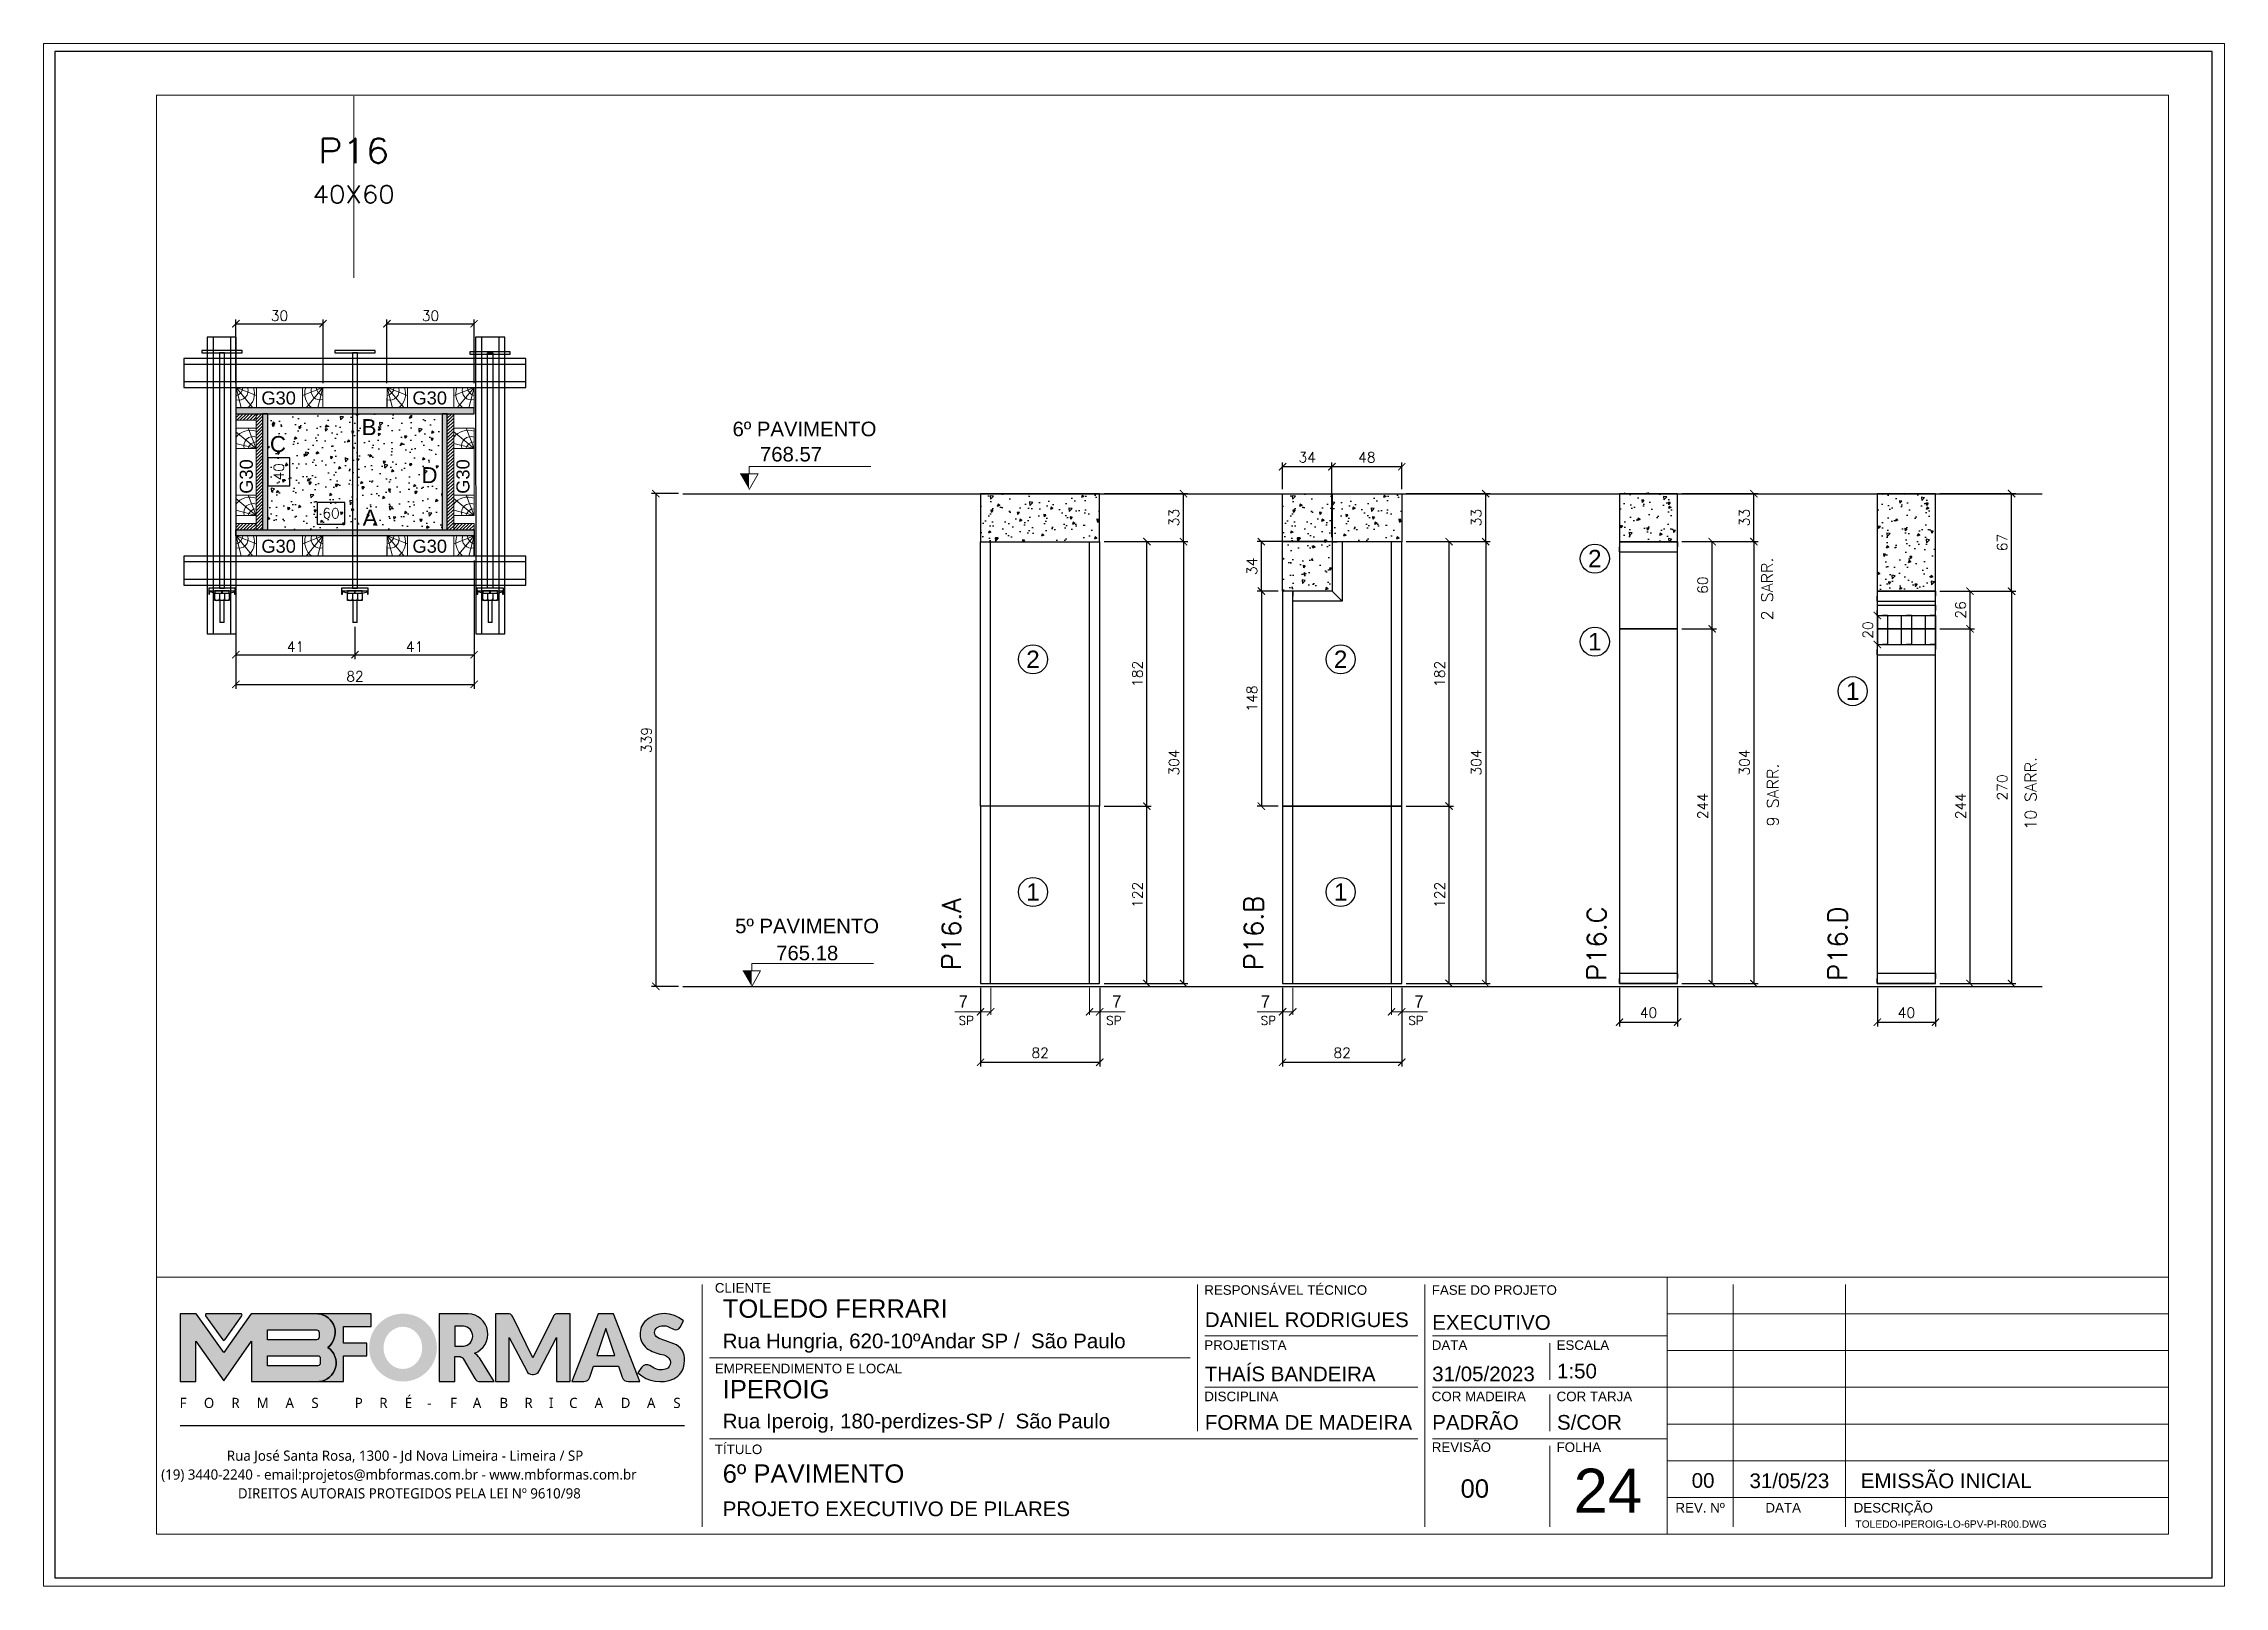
# Paper-space layout '24' of a CAD drawing. Extents: x 399.1 to 428.8, y 284.8 to 305.8.
# The model-space entities are those that its viewports show. They can reach past a viewport. Long polylines and large blocks are cut down to what shows.
import ezdxf
from ezdxf.enums import TextEntityAlignment as Align

# ---------------------------------------------------------------- set-up
doc = ezdxf.new("R2010")
doc.units = 0
doc.header["$PDMODE"] = 2
doc.header["$PDSIZE"] = 10
for name, pattern in [('CABLIN', [0.35, 0.25, -0.1]), ('DIVIDE2', [0.625, 0.25, -0.125, 0, -0.125, 0, -0.125]), ('HIDDEN', [9.525, 6.35, -3.175])]:
    doc.linetypes.add(name, pattern=pattern)
doc.layers.get('0').update_dxf_attribs({"lineweight": 13})
doc.layers.get('Defpoints').update_dxf_attribs({"lineweight": 13})
for name, color, linetype in [('Barra de Ancoragem', 20, 'Continuous'), ('CHAPA', 1, 'Continuous'), ('Concreto', 250, 'HIDDEN'), ('Cota', 4, 'Continuous'), ('Hachura', 252, 'CABLIN'), ('MB Logo', 254, 'Continuous'), ('MEIO_PONT', 93, 'Continuous'), ('Nível', 160, 'Continuous'), ('Painéis', 30, 'Continuous'), ('Perfil Metálico', 224, 'Continuous'), ('Romaneio', 10, 'Continuous'), ('Sarr 7x7', 104, 'Continuous'), ('Sarrafo de Pressão', 42, 'HIDDEN'), ('Texto de Titulo', 7, 'Continuous'), ('Texto Nível', 251, 'Continuous'), ('Texto Qtd Sarr', 242, 'Continuous'), ('TEXTO_GERAL', 7, 'Continuous')]:
    doc.layers.add(name, color=color, linetype=linetype)
for name, color, linetype, lineweight in [('FOLHA MB', 7, 'Continuous', 13), ('Madeira', 100, 'Continuous', 13), ('N° FOLHA', 5, 'Continuous', 13), ('Sarr 2.2x7', 40, 'Continuous', 9), ('sarrafo', 93, 'Continuous', 13), ('Texto Seção', 7, 'Continuous', 15)]:
    doc.layers.add(name, color=color, linetype=linetype, lineweight=lineweight)
doc.layers.add('Laje_Perimetro', color=7, linetype='Continuous', plot=False)
doc.layers.add('VIEW', color=252, linetype='Continuous', lineweight=13, plot=False)
doc.styles.add('ARIAL', font='arial.ttf', dxfattribs={"oblique": 15, "height": 25})
doc.styles.add('MB_C01', font='arial.ttf', dxfattribs={"height": 1.3})
doc.styles.add('MB_C02', font='arial.ttf', dxfattribs={"height": 2})
doc.styles.add('MB_C03', font='arial.ttf', dxfattribs={"height": 2.5})
doc.styles.add('MB_C04', font='arial.ttf', dxfattribs={"height": 6})
doc.styles.add('MtXpl_Lucida_Sans_Un', font='l_10646.ttf')
doc.styles.add('REGUA-120', font='ROMANS.shx', dxfattribs={"height": 15})
doc.styles.add('ROMANS', font='romans.shx')
doc.styles.add('ROMAS860', font='ROMAS860.SHX')
doc.styles.add('SANSSERIF', font='sas_____.pfb')
doc.dimstyles.new('COTA SECAO', dxfattribs={"dimtxt": 7, "dimasz": 5, "dimexe": 3, "dimexo": 3, "dimgap": 2, "dimtad": 3, "dimdec": 1, "dimlfac": 0.5, "dimzin": 12, "dimdsep": 46, "dimtxsty": 'ROMANS', "dimblk": 'ARCHTICK', "dimcen": 0, "dimclrd": 4, "dimclre": 4, "dimclrt": 1, "dimadec": 1, "dimazin": 3, "dimtfac": 1, "dimtdec": 1, "dimtmove": 0, "dimatfit": 3, "dimldrblk": 'OBLIQUE', "dimfxl": 0, "dimtolj": 1, "dimtzin": 12, "dimarcsym": 0})
doc.dimstyles.new('cotas', dxfattribs={"dimtxt": 8.5, "dimasz": 5, "dimexe": 2, "dimexo": 3, "dimgap": 3, "dimtad": 1, "dimdec": 1, "dimzin": 9, "dimdsep": 46, "dimtxsty": 'ROMAS860', "dimblk": 'ARCHTICK', "dimcen": 0, "dimclrd": 4, "dimclre": 4, "dimclrt": 1, "dimadec": 0, "dimazin": 2, "dimtfac": 1, "dimtdec": 1, "dimtix": 1, "dimtmove": 0, "dimatfit": 2, "dimldrblk": 'OBLIQUE', "dimfxl": 0, "dimtolj": 1, "dimtzin": 0, "dimlwd": 13, "dimlwe": 13, "dimarcsym": 0})
doc.dimstyles.new('PAINEL', dxfattribs={"dimtxt": 7, "dimasz": 5, "dimexe": 3, "dimexo": 3, "dimgap": 3, "dimtad": 1, "dimdec": 1, "dimzin": 12, "dimdsep": 46, "dimtxsty": 'ROMANS', "dimblk": 'ARCHTICK', "dimcen": 0, "dimclrd": 4, "dimclre": 4, "dimclrt": 1, "dimadec": 1, "dimazin": 3, "dimtfac": 1, "dimtdec": 1, "dimtmove": 0, "dimatfit": 3, "dimldrblk": 'OBLIQUE', "dimfxl": 0, "dimtolj": 1, "dimtzin": 12, "dimarcsym": 0})
doc.dimstyles.new('SECÇÃO 2', dxfattribs={"dimtxt": 7, "dimasz": 6, "dimexe": 0.18, "dimexo": 2, "dimgap": -4, "dimtad": 3, "dimdec": 1, "dimlfac": 0.5, "dimzin": 12, "dimdsep": 46, "dimtxsty": 'ROMANS', "dimblk": 'ARCHTICK', "dimcen": 0.09, "dimse1": 1, "dimse2": 1, "dimsd1": 1, "dimsd2": 1, "dimclrd": 180, "dimclre": 5, "dimclrt": 1, "dimadec": 0, "dimazin": 3, "dimtfac": 1, "dimtdec": 1, "dimtofl": 0, "dimtmove": 0, "dimatfit": 3, "dimldrblk": 'ARCHTICK', "dimfxl": 0, "dimtolj": 1, "dimtzin": 0, "dimarcsym": 0})
pattern_1 = [(230, (-3050.186, -1150), (-18.218467, 1.593909), [1.905, -20.955]), (175, (-3050.186, -1150), (3.524342, -19.105685), [1.524, -16.764058]), (280.45144, (-3051.704, -1149.867), (-14.694125, -17.511775), [1.619, -17.809024]), (226.1842, (-3050.186, -1155.08), (-27.107904, 4.204233), [2.8575, -31.4325]), (276.63556, (-3052.445, -1154.73), (-23.740413, -24.742612), [2.428502, -26.71356]), (171.18415, (-3050.186, -1155.08), (-23.740413, -24.742612), [2.285997, -25.145973]), (201, (-3052.726, -1153.81), (-15.161439, 10.22652), [1.905, -20.955]), (146, (-3052.726, -1153.81), (-6.180203, -18.418797), [1.524, -16.764]), (251.45145, (-3053.989, -1152.958), (-21.341642, -8.192277), [1.619, -17.808994]), (217.5, (-3050.1856, -1150), (-0.3088603, -8.455504), [0, -16.5608, 0, -17.018, 0, -16.8275]), (187.5, (-3050.186, -1150), (-6.6819663, -10.0180575), [0, -9.7028, 0, -16.1798, 0, -6.4135]), (147.5, (-3044.5214, -1150), (-13.5590595, 0.5728744), [0, -6.35, 0, -19.812, 0, -26.289]), (137.5, (-3041.981, -1150), (-14.812918, -2.542649), [0, -8.255, 0, -13.1572, 0, -18.669])]

psp = doc.layouts.new('24')

msp = doc.modelspace()

# ---------------------------------------------------------------- texts
at = {"layer": 'N° FOLHA', "color": 5, "style": 'MB_C04'}
msp.add_text('24', height=30.3061, dxfattribs=at).set_placement((-19630.93, 1827.003))
at = {"layer": 'Romaneio', "color": 0, "style": 'ARIAL'}
for s, p in [('2', (-19616.367, 2483.402)), ('1', (-19616.367, 2426.25)), ('2', (-20003.117, 2414.122)), ('2', (-19791.347, 2414.122)), ('1', (-19438.882, 2392.23)), ('1', (-20003.117, 2254.052)), ('1', (-19791.347, 2254.052))]:
    msp.add_text(s, height=12, dxfattribs=at).set_placement(p, align=Align.MIDDLE_CENTER)
at = {"layer": 'Texto Nível', "style": 'ARIAL'}
for s, p in [('6º PAVIMENTO', (-20110.878, 2567.621)), ('768.57', (-20148.293, 2550.238)), ('5º PAVIMENTO', (-20109.095, 2225.679)), ('765.18', (-20137.157, 2207.087))]:
    msp.add_text(s, height=10, dxfattribs=at).set_placement(p, align=Align.RIGHT)
at = {"layer": 'Texto Seção', "linetype": 'Continuous', "style": 'ROMANS'}
for s, p in [('2 SARR.', (-19493.743, 2440.924)), ('10 SARR.', (-19312.365, 2296.861)), ('9 SARR.', (-19489.85, 2299.178))]:
    msp.add_text(s, height=8, rotation=90, dxfattribs=at).set_placement(p)
at = {"layer": 'Texto Seção', "char_height": 13, "width": 285.32988, "attachment_point": 7, "rotation": 90, "style": 'REGUA-120'}
for s, insert in [('P16.A', (-20052.705, 2200.308)), ('P16.B', (-19844.731, 2200.308)), ('P16.C', (-19608.671, 2192.984)), ('P16.D', (-19442.65, 2192.984))]:
    msp.add_mtext(s, dxfattribs=dict(at, insert=insert))
at = {"layer": 'Texto Seção', "char_height": 6, "style": 'ROMANS'}
for insert, attachment_point in [((-20043.77, 2162.629), 9), ((-19952.7, 2162.629), 7), ((-19835.796, 2162.629), 9), ((-19744.726, 2162.629), 7)]:
    msp.add_mtext('SP', dxfattribs=dict(at, insert=insert, attachment_point=attachment_point))
at = {"layer": 'TEXTO_GERAL', "color": 0, "linetype": 'Continuous', "style": 'SANSSERIF'}
for p in [(-20534.234, 2593.944), (-20430.234, 2593.944), (-20534.234, 2491.944), (-20430.234, 2491.944)]:
    msp.add_text('G30', height=9, dxfattribs=at).set_placement(p, align=Align.MIDDLE_LEFT)
at = {"layer": 'TEXTO_GERAL', "style": 'ARIAL'}
for s, p in [('C', (-20522.825, 2562.254)), ('B', (-20460.079, 2573.859)), ('D', (-20418.482, 2540.833)), ('A', (-20459.332, 2511.629))]:
    msp.add_text(s, height=11, dxfattribs=at).set_placement(p, align=Align.MIDDLE_CENTER)
at = {"layer": 'TEXTO_GERAL', "color": 0, "linetype": 'Continuous', "char_height": 9, "width": 285.32988, "attachment_point": 7, "rotation": 90, "style": 'SANSSERIF'}
for insert in [(-20539.984, 2528.016), (-20390.888, 2528.016)]:
    msp.add_mtext('G30', dxfattribs=dict(at, insert=insert))

# ---------------------------------------------------------------- blocks, each defined once
blk = doc.blocks.new('MB-NOVO')
at = {"layer": 'MB Logo', "linetype": 'Continuous'}
h = blk.add_hatch(color=256, dxfattribs=at)
h.dxf.hatch_style = 1
h.set_gradient(color1=(242, 132, 69), color2=(247, 180, 141), rotation=90, tint=1)
h.paths.add_polyline_path([(-18529.6, 10980.8), (-18475.7, 10980.8, 0.706757), (-18468.7, 11008, 0.681802), (-18476.7, 11034.9), (-18529.4, 11034.9, 0.243712), (-18530.2, 11034.5), (-18551.7, 11003.9), (-18573.3, 11034.5, 0.243712), (-18574.1, 11034.9), (-18586.5, 11034.9), (-18586.5, 10980.8), (-18573.9, 10980.8), (-18573.9, 11012.9), (-18551.7, 10981.5), (-18529.6, 11012.9)])
h.paths.add_polyline_path([(-18516.8, 11014.1), (-18516.8, 11022), (-18477.8, 11022, -0.414214), (-18475.8, 11020), (-18475.8, 11016.1, -0.414214), (-18477.8, 11014.1)], flags=16)
h.paths.add_polyline_path([(-18516.8, 11001.4), (-18476.8, 11001.4, -0.414214), (-18474.8, 10999.4), (-18474.8, 10995.5, -0.414214), (-18476.8, 10993.5), (-18516.8, 10993.5)], flags=16)
at = {"layer": 'MB Logo', "true_color": 0x262626}
h = blk.add_hatch(color=250, dxfattribs=at)
h.dxf.hatch_style = 1
h.paths.add_polyline_path([(-18537.3, 11033.3, 0.60809), (-18538.1, 11034.9), (-18565.3, 11034.9, 0.60809), (-18566.1, 11033.3), (-18552.5, 11014, 0.518202), (-18550.9, 11014)])
h = blk.add_hatch(color=250, dxfattribs=at)
h.dxf.hatch_style = 1
h.paths.add_polyline_path([(-18456.2, 11011.3), (-18456.2, 11024.6), (-18434.2, 11024.6), (-18434.2, 11034.9), (-18476.7, 11034.9, -0.681802), (-18468.7, 11008, -0.706757), (-18475.7, 10980.8), (-18456.2, 10980.8), (-18456.2, 11001.4), (-18437.8, 11001.4), (-18437.8, 11011.3)])
h = blk.add_hatch(color=250, dxfattribs=at)
h.dxf.hatch_style = 1
h.paths.add_polyline_path([(-18435.9, 11007.9, 1), (-18381.9, 11007.9, 1)])
edge = h.paths.add_edge_path(flags=16)
edge.add_ellipse((-18409, 11007.7), major_axis=(0, 16.8), ratio=0.916255, start_angle=0, end_angle=360)
h = blk.add_hatch(color=250, dxfattribs=at)
h.dxf.hatch_style = 1
h.paths.add_polyline_path([(-18357, 11034.9), (-18380.2, 11034.9), (-18380.2, 10980.8), (-18367.6, 10980.8), (-18367.6, 11000.7), (-18363.4, 11000.7, -0.195765), (-18360.9, 10998.9), (-18351.8, 10983.2, 0.261385), (-18347.5, 10980.8), (-18336.4, 10980.8), (-18347.5, 10999, 0.082429), (-18349.6, 11001.5), (-18351.9, 11003.4, 0.81838)])
h.paths.add_polyline_path([(-18360.8, 11009), (-18367.6, 11009), (-18367.6, 11025), (-18360.8, 11025, -0.92578)], flags=16)
h = blk.add_hatch(color=250, dxfattribs=at)
h.dxf.hatch_style = 1
h.paths.add_polyline_path([(-18286.6, 11015.9), (-18286.6, 10980.8), (-18275.8, 10980.8), (-18275.8, 11034.9), (-18286.6, 11034.9, 0.216647), (-18289.4, 11032.4), (-18305.5, 10999.8), (-18321.6, 11032.7, 0.199908), (-18324.3, 11034.9), (-18335.2, 11034.9), (-18335.2, 10980.8), (-18324.3, 10980.8), (-18324.3, 11015.9), (-18310.4, 10989.3, 0.279644), (-18306, 10986.6, 0.340986), (-18300.5, 10989.3)])
h = blk.add_hatch(color=250, dxfattribs=at)
h.dxf.hatch_style = 1
h.paths.add_polyline_path([(-18274.4, 10980.8), (-18265, 10980.8, 0.322517), (-18260.2, 10984.3), (-18257.3, 10993), (-18237.2, 10993), (-18234.3, 10984.3, 0.322517), (-18229.5, 10980.8), (-18220.3, 10980.8), (-18241.2, 11034.9), (-18253.4, 11034.9)])
h.paths.add_polyline_path([(-18254.4, 11001.6), (-18247.3, 11023), (-18240.1, 11001.6)], flags=16)
h = blk.add_hatch(color=250, dxfattribs=at)
h.dxf.hatch_style = 1
h.paths.add_polyline_path([(-18206, 11024, -0.247671), (-18196.9, 11024.3), (-18193.5, 11022.5, 0.40799), (-18188.2, 11024.1), (-18185.4, 11029.1, 0.392837), (-18216.2, 11028.7, 0.467779), (-18213.3, 11006.3, 0.077523), (-18201.2, 11002.1, -0.214206), (-18196.1, 10997.9, -0.284295), (-18198.2, 10991.4, -0.26924), (-18208.8, 10991.6), (-18212.2, 10993.6, 0.407727), (-18219, 10992.1), (-18221.8, 10987.7, 0.296878), (-18193.2, 10983.1, 0.272251), (-18184.9, 10995.3), (-18184.6, 10997.9, 0.348906), (-18193.7, 11011.2), (-18200.4, 11013.5, -0.045018), (-18205.8, 11015.7, -0.618284)])
at = {"layer": 'MB Logo', "linetype": 'Continuous'}
blk.add_line((-18586.5, 10945.9), (-18184.8, 10945.9), dxfattribs=at)
at = {"layer": 'MB Logo', "color": 23, "linetype": 'Continuous', "true_color": 0xf28445}
for points in [[(-18573.3, 11034.5, 0.243712), (-18574.1, 11034.9), (-18586.5, 11034.9), (-18586.5, 10980.8), (-18573.9, 10980.8), (-18573.9, 11012.9), (-18551.7, 10981.5), (-18529.6, 11012.9), (-18529.6, 10980.8), (-18475.7, 10980.8, 0.706757), (-18468.7, 11008, 0.681802), (-18476.7, 11034.9), (-18529.4, 11034.9, 0.243712), (-18530.2, 11034.5), (-18551.7, 11003.9)], [(-18516.8, 11022), (-18477.8, 11022, -0.414214), (-18475.8, 11020), (-18475.8, 11016.1, -0.414214), (-18477.8, 11014.1), (-18516.8, 11014.1)], [(-18516.8, 11001.4), (-18476.8, 11001.4, -0.414214), (-18474.8, 10999.4), (-18474.8, 10995.5, -0.414214), (-18476.8, 10993.5), (-18516.8, 10993.5)]]:
    blk.add_lwpolyline(points, format="xyb", close=True, dxfattribs=at)
at = {"layer": 'MB Logo', "color": 250, "true_color": 0x262626}
for points in [[(-18537.3, 11033.3, 0.60809), (-18538.1, 11034.9), (-18565.3, 11034.9, 0.60809), (-18566.1, 11033.3), (-18552.5, 11014, 0.518202), (-18550.9, 11014)], [(-18437.8, 11011.3), (-18456.2, 11011.3), (-18456.2, 11024.6), (-18434.2, 11024.6), (-18434.2, 11034.9), (-18476.7, 11034.9, -0.681802), (-18468.7, 11008, -0.706757), (-18475.7, 10980.8), (-18456.2, 10980.8), (-18456.2, 11001.4), (-18437.8, 11001.4)], [(-18347.5, 10980.8), (-18336.4, 10980.8), (-18347.5, 10999, 0.082429), (-18349.6, 11001.5), (-18351.9, 11003.4, 0.81838), (-18357, 11034.9), (-18380.2, 11034.9), (-18380.2, 10980.8), (-18367.6, 10980.8), (-18367.6, 11000.7), (-18363.4, 11000.7, -0.209789), (-18360.8, 10998.7), (-18351.8, 10983.2, 0.261385)], [(-18286.6, 11015.9), (-18286.6, 10980.8), (-18275.8, 10980.8), (-18275.8, 11034.9), (-18286.6, 11034.9, 0.216647), (-18289.4, 11032.4), (-18305.5, 10999.8), (-18321.5, 11032.4, 0.216647), (-18324.3, 11034.9), (-18335.2, 11034.9), (-18335.2, 10980.8), (-18324.3, 10980.8), (-18324.3, 11015.9), (-18310.4, 10989.3, 0.279644), (-18306, 10986.6), (-18304.9, 10986.6, 0.279644), (-18300.5, 10989.3)], [(-18265, 10980.8, 0.322517), (-18260.2, 10984.3), (-18257.3, 10993), (-18237.2, 10993), (-18234.3, 10984.3, 0.322517), (-18229.5, 10980.8), (-18220.3, 10980.8), (-18241.2, 11034.9), (-18253.4, 11034.9), (-18274.4, 10980.8)], [(-18206.2, 11015.9, -0.549626), (-18206.4, 11023.8, -0.258723), (-18196.9, 11024.3), (-18193.5, 11022.5, 0.40799), (-18188.2, 11024.1), (-18185.4, 11029.1, 0.392837), (-18216.2, 11028.7, 0.467779), (-18213.3, 11006.3, 0.077523), (-18201.2, 11002.1, -0.203897), (-18196.3, 10998.2), (-18196.1, 10997.8, -0.267611), (-18198, 10991.6), (-18198.5, 10991.3, -0.261145), (-18208.8, 10991.6), (-18212.2, 10993.6, 0.407727), (-18219, 10992.1), (-18221.8, 10987.7, 0.296878), (-18193.2, 10983.1, 0.265963), (-18184.9, 10994.9), (-18184.7, 10997.6, 0.340466), (-18193.1, 11011), (-18200.4, 11013.5, -0.049298)], [(-18367.6, 11009), (-18360.8, 11009, 0.92578), (-18360.8, 11025), (-18367.6, 11025)]]:
    blk.add_lwpolyline(points, format="xyb", close=True, dxfattribs=at)
blk.add_lwpolyline([(-18247.3, 11023), (-18254.4, 11001.6), (-18240.1, 11001.6)], close=True, dxfattribs=at)
at = {"layer": 'MB Logo', "color": 250, "true_color": 0x262626, "style": 'MtXpl_Lucida_Sans_Un'}
for s, height, p in [('F', 8.12, (-18586.8, 10959.8)), ('O', 8.12, (-18567.5, 10959.8)), ('R', 8.12, (-18545.6, 10959.8)), ('M', 8.12, (-18525.4, 10959.8)), ('A', 8.12, (-18502.5, 10959.8)), ('S', 8.12, (-18481.9, 10959.8)), ('P', 8.12, (-18447.3, 10959.8)), ('R', 8.12, (-18427.8, 10959.8)), ('É', 8.12, (-18407.5, 10959.8)), ('-', 8.12, (-18389.6, 10959.8)), ('F', 8.12, (-18371.4, 10959.8)), ('A', 8.12, (-18353.3, 10959.8)), ('B', 8.12, (-18332.1, 10959.8)), ('R', 8.12, (-18312.2, 10959.8)), ('I', 8.12, (-18292.7, 10959.8)), ('C', 8.12, (-18276.6, 10959.8)), ('A', 8.12, (-18256.3, 10959.8)), ('D', 8.12, (-18235.5, 10959.8)), ('A', 8.12, (-18214.6, 10959.8)), ('S', 8.12, (-18193.6, 10959.8)), ('DIREITOS AUTORAIS PROTEGIDOS PELA LEI Nº 9610/98', 8.122, (-18540.4, 10887.8))]:
    blk.add_text(s, height=height, dxfattribs=at).set_placement(p)
at = {"layer": 'MB Logo', "style": 'MtXpl_Lucida_Sans_Un'}
for s, p in [('Rua José Santa Rosa, 1300 - Jd Nova Limeira - Limeira / SP', (-18549.2, 10917.8)), ('(19) 3440-2240 - email:projetos@mbformas.com.br - www.mbformas.com.br', (-18601.5, 10902.8))]:
    blk.add_text(s, height=8.122, dxfattribs=at).set_placement(p)
blk = doc.blocks.new('A$C169d8357')
at = {"layer": 'FOLHA MB', "color": 1}
for p, q in [((1109.8, 356.7), (70, 356.7)), ((445.6, 351.7), (445.6, 185)), ((786.6, 351.7), (786.6, 250.7)), ((943.1, 351.7), (943.1, 185)), ((1109.8, 356.7), (1109.8, 179.9)), ((1455, 356.7), (1109.8, 356.7)), ((1155.3, 185), (1155.3, 351.7)), ((1232.6, 351.7), (1232.6, 185)), ((1455, 331.5), (1109.8, 331.5)), ((938.1, 316.3), (791.6, 316.3)), ((1109.8, 316.3), (948.2, 316.3)), ((781.5, 301.2), (450.7, 301.2)), ((1029, 311.3), (1029, 286)), ((1455, 306.2), (1109.8, 306.2)), ((938.1, 281), (791.6, 281)), ((1109.8, 281), (948.2, 281)), ((1029, 275.9), (1029, 250.7)), ((1455, 281), (1109.8, 281)), ((1455, 255.7), (1109.8, 255.7)), ((938.1, 245.6), (450.7, 245.6)), ((1109.8, 245.6), (948.2, 245.6)), ((1029, 240.6), (1029, 185)), ((1455, 230.4), (1109.8, 230.4)), ((1455, 205.2), (1109.8, 205.2))]:
    blk.add_line(p, q, dxfattribs=at)
for points in [[(0, 1199.9), (0, 149.9), (1485, 149.9), (1485, 1199.9)], [(70, 1169.9), (70, 179.9), (1455, 179.9), (1455, 1169.9)]]:
    blk.add_lwpolyline(points, close=True, dxfattribs=at)
at = {"layer": 'MB Logo', "xscale": 0.8642040370897565, "yscale": 0.8642040370897565, "zscale": 0.8642040370897565}
blk.add_blockref('MB-NOVO', (16148.7, -9204.8), dxfattribs=at)
at = {"layer": 'FOLHA MB', "color": 6}
for s, height, style, p in [('CLIENTE', 6.57, 'MB_C01', (454.3, 346.1)), ('RESPONSÁVEL TÉCNICO', 6.566, 'MB_C01', (791.2, 344.6)), ('FASE DO PROJETO', 6.566, 'MB_C01', (947.8, 344.6)), ('Rua Hungria, 620-10ºAndar SP /  São Paulo', 10.102, 'MB_C02', (459.7, 307.8)), ('PROJETISTA', 6.57, 'MB_C01', (791.2, 306.7)), ('DATA', 6.57, 'MB_C01', (947.8, 306.7)), ('ESCALA', 6.57, 'MB_C01', (1033.7, 306.7)), ('EMPREENDIMENTO E LOCAL', 6.566, 'MB_C01', (454.3, 290.6)), ('DISCIPLINA', 6.57, 'MB_C01', (791.2, 271.4)), ('COR MADEIRA', 6.566, 'MB_C01', (947.8, 271.4)), ('COR TARJA', 6.57, 'MB_C01', (1033.7, 271.4)), ('Rua Iperoig, 180-perdizes-SP /  São Paulo', 10.102, 'MB_C02', (459.7, 252.7)), ('TÍTULO', 6.57, 'MB_C01', (454.3, 235)), ('REVISÃO', 6.57, 'MB_C01', (947.8, 236.5)), ('FOLHA', 6.57, 'MB_C01', (1033.7, 236.5)), ('PROJETO EXECUTIVO DE PILARES', 10.102, 'MB_C02', (459.7, 192.3))]:
    blk.add_text(s, height=height, dxfattribs=dict(at, style=style)).set_placement(p)
at = {"layer": 'FOLHA MB', "color": 5}
for s, height, style, p in [('TOLEDO FERRARI', 12.628, 'MB_C03', (459.7, 328.8)), ('DANIEL RODRIGUES', 10.102, 'MB_C02', (791.6, 322.4)), ('EXECUTIVO', 10.1, 'MB_C02', (948.1, 320.5)), ('IPEROIG', 12.63, 'MB_C03', (459.7, 273.3)), ('THAÍS BANDEIRA', 10.102, 'MB_C02', (791.5, 285.1)), ('31/05/2023', 10.1, 'MB_C02', (948.1, 285.1)), ('1:50', 10.1, 'MB_C02', (1034, 287.1)), ('FORMA DE MADEIRA', 10.102, 'MB_C02', (791.6, 251.7)), ('PADRÃO', 10.1, 'MB_C02', (948.1, 251.8)), ('S/COR', 10.1, 'MB_C02', (1034, 251.8)), ('6º PAVIMENTO', 12.628, 'MB_C03', (459.7, 215.3)), ('00', 12.63, 'MB_C03', (967.6, 205)), ('00', 10.1, 'MB_C02', (1126.7, 211.8)), ('31/05/23', 10.1, 'MB_C02', (1166.5, 211.6)), ('EMISSÃO INICIAL', 10.102, 'MB_C02', (1243.1, 211.6))]:
    blk.add_text(s, height=height, dxfattribs=dict(at, style=style)).set_placement(p)
at = {"layer": 'FOLHA MB', "color": 6, "style": 'MB_C01'}
for s, p in [('REV. Nº', (1132.5, 198.1)), ('DATA', (1189.7, 198.1)), ('DESCRIÇÃO', (1265.5, 198.1))]:
    blk.add_text(s, height=6.57, dxfattribs=at).set_placement(p, align=Align.MIDDLE_CENTER)
at = {"layer": 'FOLHA MB', "insert": (1239.4, 189.4), "char_height": 5.051, "width": 210.818, "attachment_point": 1, "style": 'MB_C04'}
blk.add_mtext('TOLEDO-IPEROIG-LO-6PV-PI-R00.DWG', dxfattribs=at)
blk = doc.blocks.new('titulo1')
at = {"layer": 'Defpoints', "color": 252, "linetype": 'HIDDEN', "ltscale": 2}
blk.add_line((0, 0), (0, 125), dxfattribs=at)
at = {"layer": 'Defpoints', "style": 'ROMANS', "oblique": 15}
blk.add_attdef('FOLHA', text='', height=10, dxfattribs=at).set_placement((0, 15.6), align=Align.MIDDLE_CENTER)
at = {"layer": 'Texto Qtd Sarr', "color": 3, "style": 'ROMANS', "oblique": 15}
for tag, height, p in [('TITULO', 17, (0, 71.4)), ('SEÇÃO', 12, (0, 41.5))]:
    blk.add_attdef(tag, text='', height=height, dxfattribs=at).set_placement(p, align=Align.MIDDLE_CENTER)
blk = doc.blocks.new('_ArchTick')
at = {"color": 0, "linetype": 'ByBlock', "const_width": 0.15}
blk.add_lwpolyline([(-0.5, -0.5), (0.5, 0.5)], dxfattribs=at)
blk = doc.blocks.new('*D327')
at = {"layer": 'Cota', "color": 4, "lineweight": -2, "transparency": 16777216}
for p, q in [((-20247.2, 2528.1), (-20265.7, 2528.1)), ((-20262.7, 2528.1), (-20262.7, 2189.1)), ((-20247.2, 2189.1), (-20265.7, 2189.1))]:
    blk.add_line(p, q, dxfattribs=at)
at = {"layer": 'Defpoints', "color": 0, "transparency": 16777216}
for p in [(-20244.2, 2528.1), (-20262.7, 2189.1), (-20244.2, 2189.1)]:
    blk.add_point(p, dxfattribs=at)
at = {"layer": 'Cota', "color": 4, "lineweight": -2, "transparency": 16777216, "xscale": 5, "yscale": 5, "zscale": 5}
for p, rotation in [((-20262.7, 2528.1), 90), ((-20262.7, 2189.1), 270)]:
    blk.add_blockref('_ArchTick', p, dxfattribs=dict(at, rotation=rotation))
at = {"layer": 'Cota', "color": 1, "transparency": 16777216, "insert": (-20269.2, 2358.6), "char_height": 7, "attachment_point": 5, "rotation": 90, "style": 'ROMANS'}
blk.add_mtext('\\A1;339', dxfattribs=at)
blk = doc.blocks.new('_OBLIQUE')
at = {"color": 0, "linetype": 'ByBlock', "lineweight": -2}
for p, q in [((0, 0), (-1, 0)), ((-0.5, -0.5), (0.5, 0.5))]:
    blk.add_line(p, q, dxfattribs=at)
blk = doc.blocks.new('*D328')
at = {"layer": 'Cota', "color": 4, "lineweight": 13, "transparency": 16777216}
for p, q in [((-19756.3, 2188.1), (-19756.3, 2169.6)), ((-19749.3, 2188.1), (-19749.3, 2169.6)), ((-19756.3, 2171.6), (-19749.3, 2171.6)), ((-19749.3, 2171.6), (-19731.6, 2171.6))]:
    blk.add_line(p, q, dxfattribs=at)
at = {"layer": 'Defpoints', "color": 0, "transparency": 16777216}
for p in [(-19756.3, 2191.1), (-19749.3, 2191.1), (-19749.3, 2171.6)]:
    blk.add_point(p, dxfattribs=at)
at = {"layer": 'Cota', "color": 4, "lineweight": 13, "transparency": 16777216, "xscale": 5, "yscale": 5, "zscale": 5, "rotation": 180}
blk.add_blockref('_ArchTick', (-19756.3, 2171.6), dxfattribs=at)
at = {"layer": 'Cota', "color": 4, "lineweight": 13, "transparency": 16777216, "xscale": 5, "yscale": 5, "zscale": 5}
blk.add_blockref('_ArchTick', (-19749.3, 2171.6), dxfattribs=at)
at = {"layer": 'Cota', "color": 1, "transparency": 16777216, "insert": (-19737.4, 2178.8), "char_height": 8.5, "attachment_point": 5, "style": 'ROMAS860'}
blk.add_mtext('\\A1;7', dxfattribs=at)
blk = doc.blocks.new('*D329')
at = {"layer": 'Cota', "color": 4, "lineweight": -2, "transparency": 16777216}
for p, q in [((-19831.3, 2188.1), (-19831.3, 2133.9)), ((-19749.3, 2188.1), (-19749.3, 2133.9)), ((-19831.3, 2136.9), (-19749.3, 2136.9))]:
    blk.add_line(p, q, dxfattribs=at)
at = {"layer": 'Defpoints', "color": 0, "transparency": 16777216}
for p in [(-19831.3, 2191.1), (-19749.3, 2191.1), (-19749.3, 2136.9)]:
    blk.add_point(p, dxfattribs=at)
at = {"layer": 'Cota', "color": 4, "lineweight": -2, "transparency": 16777216, "xscale": 5, "yscale": 5, "zscale": 5, "rotation": 180}
blk.add_blockref('_ArchTick', (-19831.3, 2136.9), dxfattribs=at)
at = {"layer": 'Cota', "color": 4, "lineweight": -2, "transparency": 16777216, "xscale": 5, "yscale": 5, "zscale": 5}
blk.add_blockref('_ArchTick', (-19749.3, 2136.9), dxfattribs=at)
at = {"layer": 'Cota', "color": 1, "transparency": 16777216, "insert": (-19790.3, 2143.4), "char_height": 7, "attachment_point": 5, "style": 'ROMANS'}
blk.add_mtext('\\A1;82', dxfattribs=at)
blk = doc.blocks.new('*D330')
at = {"layer": 'Cota', "color": 4, "lineweight": 13, "transparency": 16777216}
for p, q in [((-19831.3, 2188.1), (-19831.3, 2169.6)), ((-19824.3, 2188.1), (-19824.3, 2169.6)), ((-19831.3, 2171.6), (-19848.9, 2171.6)), ((-19824.3, 2171.6), (-19831.3, 2171.6))]:
    blk.add_line(p, q, dxfattribs=at)
at = {"layer": 'Defpoints', "color": 0, "transparency": 16777216}
for p in [(-19831.3, 2191.1), (-19824.3, 2191.1), (-19831.3, 2171.6)]:
    blk.add_point(p, dxfattribs=at)
at = {"layer": 'Cota', "color": 4, "lineweight": 13, "transparency": 16777216, "xscale": 5, "yscale": 5, "zscale": 5, "rotation": 180}
blk.add_blockref('_ArchTick', (-19831.3, 2171.6), dxfattribs=at)
at = {"layer": 'Cota', "color": 4, "lineweight": 13, "transparency": 16777216, "xscale": 5, "yscale": 5, "zscale": 5}
blk.add_blockref('_ArchTick', (-19824.3, 2171.6), dxfattribs=at)
at = {"layer": 'Cota', "color": 1, "transparency": 16777216, "insert": (-19843.1, 2178.8), "char_height": 8.5, "attachment_point": 5, "style": 'ROMAS860'}
blk.add_mtext('\\A1;7', dxfattribs=at)
blk = doc.blocks.new('*D331')
at = {"layer": 'Cota', "color": 4, "lineweight": -2, "transparency": 16777216}
for p, q in [((-19746.3, 2313.1), (-19713.7, 2313.1)), ((-19716.7, 2191.1), (-19716.7, 2313.1)), ((-19746.3, 2191.1), (-19713.7, 2191.1))]:
    blk.add_line(p, q, dxfattribs=at)
at = {"layer": 'Defpoints', "color": 0, "transparency": 16777216}
for p in [(-19749.3, 2313.1), (-19716.7, 2313.1), (-19749.3, 2191.1)]:
    blk.add_point(p, dxfattribs=at)
at = {"layer": 'Cota', "color": 4, "lineweight": -2, "transparency": 16777216, "xscale": 5, "yscale": 5, "zscale": 5}
for p, rotation in [((-19716.7, 2313.1), 90), ((-19716.7, 2191.1), 270)]:
    blk.add_blockref('_ArchTick', p, dxfattribs=dict(at, rotation=rotation))
at = {"layer": 'Cota', "color": 1, "transparency": 16777216, "insert": (-19723.2, 2252.1), "char_height": 7, "attachment_point": 5, "rotation": 90, "style": 'ROMANS'}
blk.add_mtext('\\A1;122', dxfattribs=at)
blk = doc.blocks.new('*D332')
at = {"layer": 'Cota', "color": 4, "lineweight": -2, "transparency": 16777216}
for p, q in [((-19746.3, 2495.1), (-19713.7, 2495.1)), ((-19716.7, 2313.1), (-19716.7, 2495.1)), ((-19746.3, 2313.1), (-19713.7, 2313.1))]:
    blk.add_line(p, q, dxfattribs=at)
at = {"layer": 'Defpoints', "color": 0, "transparency": 16777216}
for p in [(-19749.3, 2495.1), (-19716.7, 2495.1), (-19749.3, 2313.1)]:
    blk.add_point(p, dxfattribs=at)
at = {"layer": 'Cota', "color": 4, "lineweight": -2, "transparency": 16777216, "xscale": 5, "yscale": 5, "zscale": 5}
for p, rotation in [((-19716.7, 2495.1), 90), ((-19716.7, 2313.1), 270)]:
    blk.add_blockref('_ArchTick', p, dxfattribs=dict(at, rotation=rotation))
at = {"layer": 'Cota', "color": 1, "transparency": 16777216, "insert": (-19723.2, 2404.1), "char_height": 7, "attachment_point": 5, "rotation": 90, "style": 'ROMANS'}
blk.add_mtext('\\A1;182', dxfattribs=at)
blk = doc.blocks.new('*D333')
at = {"layer": 'Cota', "color": 4, "lineweight": -2, "transparency": 16777216}
for p, q in [((-19746.3, 2528.1), (-19688.5, 2528.1)), ((-19691.5, 2495.1), (-19691.5, 2528.1)), ((-19746.3, 2495.1), (-19688.5, 2495.1))]:
    blk.add_line(p, q, dxfattribs=at)
at = {"layer": 'Defpoints', "color": 0, "transparency": 16777216}
for p in [(-19749.3, 2528.1), (-19691.5, 2528.1), (-19749.3, 2495.1)]:
    blk.add_point(p, dxfattribs=at)
at = {"layer": 'Cota', "color": 4, "lineweight": -2, "transparency": 16777216, "xscale": 5, "yscale": 5, "zscale": 5}
for p, rotation in [((-19691.5, 2528.1), 90), ((-19691.5, 2495.1), 270)]:
    blk.add_blockref('_ArchTick', p, dxfattribs=dict(at, rotation=rotation))
at = {"layer": 'Cota', "color": 1, "transparency": 16777216, "insert": (-19698, 2511.6), "char_height": 7, "attachment_point": 5, "rotation": 90, "style": 'ROMANS'}
blk.add_mtext('\\A1;33', dxfattribs=at)
blk = doc.blocks.new('*D334')
at = {"layer": 'Cota', "color": 4, "lineweight": -2, "transparency": 16777216}
for p, q in [((-19746.3, 2495.1), (-19688.5, 2495.1)), ((-19691.5, 2495.1), (-19691.5, 2191.1)), ((-19746.3, 2191.1), (-19688.5, 2191.1))]:
    blk.add_line(p, q, dxfattribs=at)
at = {"layer": 'Defpoints', "color": 0, "transparency": 16777216}
for p in [(-19749.3, 2495.1), (-19749.3, 2191.1), (-19691.5, 2191.1)]:
    blk.add_point(p, dxfattribs=at)
at = {"layer": 'Cota', "color": 4, "lineweight": -2, "transparency": 16777216, "xscale": 5, "yscale": 5, "zscale": 5}
for p, rotation in [((-19691.5, 2495.1), 90), ((-19691.5, 2191.1), 270)]:
    blk.add_blockref('_ArchTick', p, dxfattribs=dict(at, rotation=rotation))
at = {"layer": 'Cota', "color": 1, "transparency": 16777216, "insert": (-19698, 2343.1), "char_height": 7, "attachment_point": 5, "rotation": 90, "style": 'ROMANS'}
blk.add_mtext('\\A1;304', dxfattribs=at)
blk = doc.blocks.new('*D419')
at = {"layer": 'Cota', "color": 4, "lineweight": -2, "transparency": 16777216}
for p, q in [((-19797.3, 2498.1), (-19797.3, 2549.6)), ((-19749.3, 2546.6), (-19797.3, 2546.6)), ((-19749.3, 2531.1), (-19749.3, 2549.6))]:
    blk.add_line(p, q, dxfattribs=at)
at = {"layer": 'Defpoints', "color": 0, "transparency": 16777216}
for p in [(-19797.3, 2546.6), (-19749.3, 2528.1), (-19797.3, 2495.1)]:
    blk.add_point(p, dxfattribs=at)
at = {"layer": 'Cota', "color": 4, "lineweight": -2, "transparency": 16777216, "xscale": 5, "yscale": 5, "zscale": 5}
for p, rotation in [((-19797.3, 2546.6), 179.9999999999739), ((-19749.3, 2546.6), 359.999999999974)]:
    blk.add_blockref('_ArchTick', p, dxfattribs=dict(at, rotation=rotation))
at = {"layer": 'Cota', "color": 1, "transparency": 16777216, "insert": (-19773.3, 2553.1), "char_height": 7, "attachment_point": 5, "style": 'ROMANS'}
blk.add_mtext('\\A1;48', dxfattribs=at)
blk = doc.blocks.new('*D420')
at = {"layer": 'Cota', "color": 4, "lineweight": -2, "transparency": 16777216}
for p, q in [((-19831.3, 2531.1), (-19831.3, 2549.6)), ((-19797.3, 2546.6), (-19831.3, 2546.6)), ((-19797.3, 2531.1), (-19797.3, 2549.6))]:
    blk.add_line(p, q, dxfattribs=at)
at = {"layer": 'Defpoints', "color": 0, "transparency": 16777216}
for p in [(-19831.3, 2546.6), (-19831.3, 2528.1), (-19797.3, 2528.1)]:
    blk.add_point(p, dxfattribs=at)
at = {"layer": 'Cota', "color": 4, "lineweight": -2, "transparency": 16777216, "xscale": 5, "yscale": 5, "zscale": 5}
for p, rotation in [((-19831.3, 2546.6), 179.9999999999739), ((-19797.3, 2546.6), 359.999999999974)]:
    blk.add_blockref('_ArchTick', p, dxfattribs=dict(at, rotation=rotation))
at = {"layer": 'Cota', "color": 1, "transparency": 16777216, "insert": (-19814.3, 2553.1), "char_height": 7, "attachment_point": 5, "style": 'ROMANS'}
blk.add_mtext('\\A1;34', dxfattribs=at)
blk = doc.blocks.new('*D421')
at = {"layer": 'Cota', "color": 4, "lineweight": -2, "transparency": 16777216}
for p, q in [((-19800.3, 2495.1), (-19848.9, 2495.1)), ((-19845.9, 2461.1), (-19845.9, 2495.1)), ((-19834.3, 2461.1), (-19848.9, 2461.1))]:
    blk.add_line(p, q, dxfattribs=at)
at = {"layer": 'Defpoints', "color": 0, "transparency": 16777216}
for p in [(-19845.9, 2495.1), (-19797.3, 2495.1), (-19831.3, 2461.1)]:
    blk.add_point(p, dxfattribs=at)
at = {"layer": 'Cota', "color": 4, "lineweight": -2, "transparency": 16777216, "xscale": 5, "yscale": 5, "zscale": 5}
for p, rotation in [((-19845.9, 2495.1), 90), ((-19845.9, 2461.1), 270)]:
    blk.add_blockref('_ArchTick', p, dxfattribs=dict(at, rotation=rotation))
at = {"layer": 'Cota', "color": 1, "transparency": 16777216, "insert": (-19852.4, 2478.1), "char_height": 7, "attachment_point": 5, "rotation": 90, "style": 'ROMANS'}
blk.add_mtext('\\A1;34', dxfattribs=at)
blk = doc.blocks.new('*D422')
at = {"layer": 'Cota', "color": 4, "lineweight": 13, "transparency": 16777216}
for p, q in [((-19964.2, 2188.1), (-19964.2, 2169.6)), ((-19957.2, 2188.1), (-19957.2, 2169.6)), ((-19964.2, 2171.6), (-19957.2, 2171.6)), ((-19957.2, 2171.6), (-19939.6, 2171.6))]:
    blk.add_line(p, q, dxfattribs=at)
at = {"layer": 'Defpoints', "color": 0, "transparency": 16777216}
for p in [(-19964.2, 2191.1), (-19957.2, 2191.1), (-19957.2, 2171.6)]:
    blk.add_point(p, dxfattribs=at)
at = {"layer": 'Cota', "color": 4, "lineweight": 13, "transparency": 16777216, "xscale": 5, "yscale": 5, "zscale": 5, "rotation": 180}
blk.add_blockref('_ArchTick', (-19964.2, 2171.6), dxfattribs=at)
at = {"layer": 'Cota', "color": 4, "lineweight": 13, "transparency": 16777216, "xscale": 5, "yscale": 5, "zscale": 5}
blk.add_blockref('_ArchTick', (-19957.2, 2171.6), dxfattribs=at)
at = {"layer": 'Cota', "color": 1, "transparency": 16777216, "insert": (-19945.4, 2178.8), "char_height": 8.5, "attachment_point": 5, "style": 'ROMAS860'}
blk.add_mtext('\\A1;7', dxfattribs=at)
blk = doc.blocks.new('*D423')
at = {"layer": 'Cota', "color": 4, "lineweight": -2, "transparency": 16777216}
for p, q in [((-20039.2, 2188.1), (-20039.2, 2133.9)), ((-19957.2, 2188.1), (-19957.2, 2133.9)), ((-20039.2, 2136.9), (-19957.2, 2136.9))]:
    blk.add_line(p, q, dxfattribs=at)
at = {"layer": 'Defpoints', "color": 0, "transparency": 16777216}
for p in [(-20039.2, 2191.1), (-19957.2, 2191.1), (-19957.2, 2136.9)]:
    blk.add_point(p, dxfattribs=at)
at = {"layer": 'Cota', "color": 4, "lineweight": -2, "transparency": 16777216, "xscale": 5, "yscale": 5, "zscale": 5, "rotation": 180}
blk.add_blockref('_ArchTick', (-20039.2, 2136.9), dxfattribs=at)
at = {"layer": 'Cota', "color": 4, "lineweight": -2, "transparency": 16777216, "xscale": 5, "yscale": 5, "zscale": 5}
blk.add_blockref('_ArchTick', (-19957.2, 2136.9), dxfattribs=at)
at = {"layer": 'Cota', "color": 1, "transparency": 16777216, "insert": (-19998.2, 2143.4), "char_height": 7, "attachment_point": 5, "style": 'ROMANS'}
blk.add_mtext('\\A1;82', dxfattribs=at)
blk = doc.blocks.new('*D424')
at = {"layer": 'Cota', "color": 4, "lineweight": 13, "transparency": 16777216}
for p, q in [((-20039.2, 2188.1), (-20039.2, 2169.6)), ((-20032.2, 2188.1), (-20032.2, 2169.6)), ((-20039.2, 2171.6), (-20056.9, 2171.6)), ((-20032.2, 2171.6), (-20039.2, 2171.6))]:
    blk.add_line(p, q, dxfattribs=at)
at = {"layer": 'Defpoints', "color": 0, "transparency": 16777216}
for p in [(-20039.2, 2191.1), (-20032.2, 2191.1), (-20039.2, 2171.6)]:
    blk.add_point(p, dxfattribs=at)
at = {"layer": 'Cota', "color": 4, "lineweight": 13, "transparency": 16777216, "xscale": 5, "yscale": 5, "zscale": 5, "rotation": 180}
blk.add_blockref('_ArchTick', (-20039.2, 2171.6), dxfattribs=at)
at = {"layer": 'Cota', "color": 4, "lineweight": 13, "transparency": 16777216, "xscale": 5, "yscale": 5, "zscale": 5}
blk.add_blockref('_ArchTick', (-20032.2, 2171.6), dxfattribs=at)
at = {"layer": 'Cota', "color": 1, "transparency": 16777216, "insert": (-20051.1, 2178.8), "char_height": 8.5, "attachment_point": 5, "style": 'ROMAS860'}
blk.add_mtext('\\A1;7', dxfattribs=at)
blk = doc.blocks.new('*D425')
at = {"layer": 'Cota', "color": 4, "lineweight": -2, "transparency": 16777216}
for p, q in [((-19954.2, 2313.1), (-19921.7, 2313.1)), ((-19924.7, 2191.1), (-19924.7, 2313.1)), ((-19954.2, 2191.1), (-19921.7, 2191.1))]:
    blk.add_line(p, q, dxfattribs=at)
at = {"layer": 'Defpoints', "color": 0, "transparency": 16777216}
for p in [(-19957.2, 2313.1), (-19924.7, 2313.1), (-19957.2, 2191.1)]:
    blk.add_point(p, dxfattribs=at)
at = {"layer": 'Cota', "color": 4, "lineweight": -2, "transparency": 16777216, "xscale": 5, "yscale": 5, "zscale": 5}
for p, rotation in [((-19924.7, 2313.1), 90), ((-19924.7, 2191.1), 270)]:
    blk.add_blockref('_ArchTick', p, dxfattribs=dict(at, rotation=rotation))
at = {"layer": 'Cota', "color": 1, "transparency": 16777216, "insert": (-19931.2, 2252.1), "char_height": 7, "attachment_point": 5, "rotation": 90, "style": 'ROMANS'}
blk.add_mtext('\\A1;122', dxfattribs=at)
blk = doc.blocks.new('*D426')
at = {"layer": 'Cota', "color": 4, "lineweight": -2, "transparency": 16777216}
for p, q in [((-19954.2, 2495.1), (-19921.7, 2495.1)), ((-19924.7, 2313.1), (-19924.7, 2495.1)), ((-19954.2, 2313.1), (-19921.7, 2313.1))]:
    blk.add_line(p, q, dxfattribs=at)
at = {"layer": 'Defpoints', "color": 0, "transparency": 16777216}
for p in [(-19957.2, 2495.1), (-19924.7, 2495.1), (-19957.2, 2313.1)]:
    blk.add_point(p, dxfattribs=at)
at = {"layer": 'Cota', "color": 4, "lineweight": -2, "transparency": 16777216, "xscale": 5, "yscale": 5, "zscale": 5}
for p, rotation in [((-19924.7, 2495.1), 90), ((-19924.7, 2313.1), 270)]:
    blk.add_blockref('_ArchTick', p, dxfattribs=dict(at, rotation=rotation))
at = {"layer": 'Cota', "color": 1, "transparency": 16777216, "insert": (-19931.2, 2404.1), "char_height": 7, "attachment_point": 5, "rotation": 90, "style": 'ROMANS'}
blk.add_mtext('\\A1;182', dxfattribs=at)
blk = doc.blocks.new('*D427')
at = {"layer": 'Cota', "color": 4, "lineweight": -2, "transparency": 16777216}
for p, q in [((-19954.2, 2528.1), (-19896.5, 2528.1)), ((-19899.5, 2495.1), (-19899.5, 2528.1)), ((-19954.2, 2495.1), (-19896.5, 2495.1))]:
    blk.add_line(p, q, dxfattribs=at)
at = {"layer": 'Defpoints', "color": 0, "transparency": 16777216}
for p in [(-19957.2, 2528.1), (-19899.5, 2528.1), (-19957.2, 2495.1)]:
    blk.add_point(p, dxfattribs=at)
at = {"layer": 'Cota', "color": 4, "lineweight": -2, "transparency": 16777216, "xscale": 5, "yscale": 5, "zscale": 5}
for p, rotation in [((-19899.5, 2528.1), 90), ((-19899.5, 2495.1), 270)]:
    blk.add_blockref('_ArchTick', p, dxfattribs=dict(at, rotation=rotation))
at = {"layer": 'Cota', "color": 1, "transparency": 16777216, "insert": (-19906, 2511.6), "char_height": 7, "attachment_point": 5, "rotation": 90, "style": 'ROMANS'}
blk.add_mtext('\\A1;33', dxfattribs=at)
blk = doc.blocks.new('*D428')
at = {"layer": 'Cota', "color": 4, "lineweight": -2, "transparency": 16777216}
for p, q in [((-19954.2, 2495.1), (-19896.5, 2495.1)), ((-19899.5, 2495.1), (-19899.5, 2191.1)), ((-19954.2, 2191.1), (-19896.5, 2191.1))]:
    blk.add_line(p, q, dxfattribs=at)
at = {"layer": 'Defpoints', "color": 0, "transparency": 16777216}
for p in [(-19957.2, 2495.1), (-19957.2, 2191.1), (-19899.5, 2191.1)]:
    blk.add_point(p, dxfattribs=at)
at = {"layer": 'Cota', "color": 4, "lineweight": -2, "transparency": 16777216, "xscale": 5, "yscale": 5, "zscale": 5}
for p, rotation in [((-19899.5, 2495.1), 90), ((-19899.5, 2191.1), 270)]:
    blk.add_blockref('_ArchTick', p, dxfattribs=dict(at, rotation=rotation))
at = {"layer": 'Cota', "color": 1, "transparency": 16777216, "insert": (-19906, 2343.1), "char_height": 7, "attachment_point": 5, "rotation": 90, "style": 'ROMANS'}
blk.add_mtext('\\A1;304', dxfattribs=at)
blk = doc.blocks.new('*D429')
at = {"layer": 'Cota', "color": 4, "lineweight": -2, "transparency": 16777216}
for p, q in [((-19378.9, 2435.1), (-19355.1, 2435.1)), ((-19358.1, 2191.1), (-19358.1, 2435.1)), ((-19378.9, 2191.1), (-19355.1, 2191.1))]:
    blk.add_line(p, q, dxfattribs=at)
at = {"layer": 'Defpoints', "color": 0, "transparency": 16777216}
for p in [(-19381.9, 2435.1), (-19358.1, 2435.1), (-19381.9, 2191.1)]:
    blk.add_point(p, dxfattribs=at)
at = {"layer": 'Cota', "color": 4, "lineweight": -2, "transparency": 16777216, "xscale": 5, "yscale": 5, "zscale": 5}
for p, rotation in [((-19358.1, 2435.1), 90), ((-19358.1, 2191.1), 270)]:
    blk.add_blockref('_ArchTick', p, dxfattribs=dict(at, rotation=rotation))
at = {"layer": 'Cota', "color": 1, "transparency": 16777216, "insert": (-19364.6, 2313.1), "char_height": 7, "attachment_point": 5, "rotation": 90, "style": 'ROMANS'}
blk.add_mtext('\\A1;244', dxfattribs=at)
blk = doc.blocks.new('*D430')
at = {"layer": 'Cota', "color": 4, "lineweight": -2, "transparency": 16777216}
for p, q in [((-19378.9, 2461), (-19355.1, 2461)), ((-19358.1, 2435.1), (-19358.1, 2461)), ((-19378.9, 2435.1), (-19355.1, 2435.1))]:
    blk.add_line(p, q, dxfattribs=at)
at = {"layer": 'Defpoints', "color": 0, "transparency": 16777216}
for p in [(-19381.9, 2461), (-19358.1, 2461), (-19381.9, 2435.1)]:
    blk.add_point(p, dxfattribs=at)
at = {"layer": 'Cota', "color": 4, "lineweight": -2, "transparency": 16777216, "xscale": 5, "yscale": 5, "zscale": 5}
for p, rotation in [((-19358.1, 2461), 90), ((-19358.1, 2435.1), 270)]:
    blk.add_blockref('_ArchTick', p, dxfattribs=dict(at, rotation=rotation))
at = {"layer": 'Cota', "color": 1, "transparency": 16777216, "insert": (-19364.6, 2448.1), "char_height": 7, "attachment_point": 5, "rotation": 90, "style": 'ROMANS'}
blk.add_mtext('\\A1;26', dxfattribs=at)
blk = doc.blocks.new('*D431')
at = {"layer": 'Cota', "color": 4, "lineweight": -2, "transparency": 16777216}
for p, q in [((-19378.9, 2528.1), (-19326.5, 2528.1)), ((-19329.5, 2461), (-19329.5, 2528.1)), ((-19378.9, 2461), (-19326.5, 2461))]:
    blk.add_line(p, q, dxfattribs=at)
at = {"layer": 'Defpoints', "color": 0, "transparency": 16777216}
for p in [(-19381.9, 2528.1), (-19329.5, 2528.1), (-19381.9, 2461)]:
    blk.add_point(p, dxfattribs=at)
at = {"layer": 'Cota', "color": 4, "lineweight": -2, "transparency": 16777216, "xscale": 5, "yscale": 5, "zscale": 5}
for p, rotation in [((-19329.5, 2528.1), 90), ((-19329.5, 2461), 270)]:
    blk.add_blockref('_ArchTick', p, dxfattribs=dict(at, rotation=rotation))
at = {"layer": 'Cota', "color": 1, "transparency": 16777216, "insert": (-19336, 2494.5), "char_height": 7, "attachment_point": 5, "rotation": 90, "style": 'ROMANS'}
blk.add_mtext('\\A1;67', dxfattribs=at)
blk = doc.blocks.new('*D432')
at = {"layer": 'Cota', "color": 4, "lineweight": -2, "transparency": 16777216}
for p, q in [((-19378.9, 2461), (-19326.5, 2461)), ((-19329.5, 2461), (-19329.5, 2191.1)), ((-19373.8, 2191.1), (-19326.5, 2191.1))]:
    blk.add_line(p, q, dxfattribs=at)
at = {"layer": 'Defpoints', "color": 0, "transparency": 16777216}
for p in [(-19381.9, 2461), (-19376.8, 2191.1), (-19329.5, 2191.1)]:
    blk.add_point(p, dxfattribs=at)
at = {"layer": 'Cota', "color": 4, "lineweight": -2, "transparency": 16777216, "xscale": 5, "yscale": 5, "zscale": 5}
for p, rotation in [((-19329.5, 2461), 90), ((-19329.5, 2191.1), 270)]:
    blk.add_blockref('_ArchTick', p, dxfattribs=dict(at, rotation=rotation))
at = {"layer": 'Cota', "color": 1, "transparency": 16777216, "insert": (-19336, 2326), "char_height": 7, "attachment_point": 5, "rotation": 90, "style": 'ROMANS'}
blk.add_mtext('\\A1;270', dxfattribs=at)
blk = doc.blocks.new('*D433')
at = {"layer": 'Cota', "color": 4, "lineweight": -2, "transparency": 16777216}
for p, q in [((-19421.9, 2188.1), (-19421.9, 2161.5)), ((-19381.9, 2188.1), (-19381.9, 2161.5)), ((-19421.9, 2164.5), (-19381.9, 2164.5))]:
    blk.add_line(p, q, dxfattribs=at)
at = {"layer": 'Defpoints', "color": 0, "transparency": 16777216}
for p in [(-19421.9, 2191.1), (-19381.9, 2191.1), (-19381.9, 2164.5)]:
    blk.add_point(p, dxfattribs=at)
at = {"layer": 'Cota', "color": 4, "lineweight": -2, "transparency": 16777216, "xscale": 5, "yscale": 5, "zscale": 5, "rotation": 180}
blk.add_blockref('_ArchTick', (-19421.9, 2164.5), dxfattribs=at)
at = {"layer": 'Cota', "color": 4, "lineweight": -2, "transparency": 16777216, "xscale": 5, "yscale": 5, "zscale": 5}
blk.add_blockref('_ArchTick', (-19381.9, 2164.5), dxfattribs=at)
at = {"layer": 'Cota', "color": 1, "transparency": 16777216, "insert": (-19401.9, 2171), "char_height": 7, "attachment_point": 5, "style": 'ROMANS'}
blk.add_mtext('\\A1;40', dxfattribs=at)
blk = doc.blocks.new('*D434')
at = {"layer": 'Cota', "color": 4, "lineweight": -2, "transparency": 16777216}
for p, q in [((-19556.4, 2435.1), (-19532.6, 2435.1)), ((-19535.6, 2191.1), (-19535.6, 2435.1)), ((-19556.4, 2191.1), (-19532.6, 2191.1))]:
    blk.add_line(p, q, dxfattribs=at)
at = {"layer": 'Defpoints', "color": 0, "transparency": 16777216}
for p in [(-19559.4, 2435.1), (-19535.6, 2435.1), (-19559.4, 2191.1)]:
    blk.add_point(p, dxfattribs=at)
at = {"layer": 'Cota', "color": 4, "lineweight": -2, "transparency": 16777216, "xscale": 5, "yscale": 5, "zscale": 5}
for p, rotation in [((-19535.6, 2435.1), 90), ((-19535.6, 2191.1), 270)]:
    blk.add_blockref('_ArchTick', p, dxfattribs=dict(at, rotation=rotation))
at = {"layer": 'Cota', "color": 1, "transparency": 16777216, "insert": (-19542.1, 2313.1), "char_height": 7, "attachment_point": 5, "rotation": 90, "style": 'ROMANS'}
blk.add_mtext('\\A1;244', dxfattribs=at)
blk = doc.blocks.new('*D435')
at = {"layer": 'Cota', "color": 4, "lineweight": -2, "transparency": 16777216}
for p, q in [((-19556.4, 2495.1), (-19532.6, 2495.1)), ((-19535.6, 2435.1), (-19535.6, 2495.1)), ((-19556.4, 2435.1), (-19532.6, 2435.1))]:
    blk.add_line(p, q, dxfattribs=at)
at = {"layer": 'Defpoints', "color": 0, "transparency": 16777216}
for p in [(-19559.4, 2495.1), (-19535.6, 2495.1), (-19559.4, 2435.1)]:
    blk.add_point(p, dxfattribs=at)
at = {"layer": 'Cota', "color": 4, "lineweight": -2, "transparency": 16777216, "xscale": 5, "yscale": 5, "zscale": 5}
for p, rotation in [((-19535.6, 2495.1), 90), ((-19535.6, 2435.1), 270)]:
    blk.add_blockref('_ArchTick', p, dxfattribs=dict(at, rotation=rotation))
at = {"layer": 'Cota', "color": 1, "transparency": 16777216, "insert": (-19542.1, 2465.1), "char_height": 7, "attachment_point": 5, "rotation": 90, "style": 'ROMANS'}
blk.add_mtext('\\A1;60', dxfattribs=at)
blk = doc.blocks.new('*D436')
at = {"layer": 'Cota', "color": 4, "lineweight": -2, "transparency": 16777216}
for p, q in [((-19556.4, 2528.1), (-19503.9, 2528.1)), ((-19506.9, 2495.1), (-19506.9, 2528.1)), ((-19556.4, 2495.1), (-19503.9, 2495.1))]:
    blk.add_line(p, q, dxfattribs=at)
at = {"layer": 'Defpoints', "color": 0, "transparency": 16777216}
for p in [(-19559.4, 2528.1), (-19506.9, 2528.1), (-19559.4, 2495.1)]:
    blk.add_point(p, dxfattribs=at)
at = {"layer": 'Cota', "color": 4, "lineweight": -2, "transparency": 16777216, "xscale": 5, "yscale": 5, "zscale": 5}
for p, rotation in [((-19506.9, 2528.1), 90), ((-19506.9, 2495.1), 270)]:
    blk.add_blockref('_ArchTick', p, dxfattribs=dict(at, rotation=rotation))
at = {"layer": 'Cota', "color": 1, "transparency": 16777216, "insert": (-19513.4, 2511.6), "char_height": 7, "attachment_point": 5, "rotation": 90, "style": 'ROMANS'}
blk.add_mtext('\\A1;33', dxfattribs=at)
blk = doc.blocks.new('*D437')
at = {"layer": 'Cota', "color": 4, "lineweight": -2, "transparency": 16777216}
for p, q in [((-19556.4, 2495.1), (-19503.9, 2495.1)), ((-19506.9, 2495.1), (-19506.9, 2191.1)), ((-19551.3, 2191.1), (-19503.9, 2191.1))]:
    blk.add_line(p, q, dxfattribs=at)
at = {"layer": 'Defpoints', "color": 0, "transparency": 16777216}
for p in [(-19559.4, 2495.1), (-19554.3, 2191.1), (-19506.9, 2191.1)]:
    blk.add_point(p, dxfattribs=at)
at = {"layer": 'Cota', "color": 4, "lineweight": -2, "transparency": 16777216, "xscale": 5, "yscale": 5, "zscale": 5}
for p, rotation in [((-19506.9, 2495.1), 90), ((-19506.9, 2191.1), 270)]:
    blk.add_blockref('_ArchTick', p, dxfattribs=dict(at, rotation=rotation))
at = {"layer": 'Cota', "color": 1, "transparency": 16777216, "insert": (-19513.4, 2343.1), "char_height": 7, "attachment_point": 5, "rotation": 90, "style": 'ROMANS'}
blk.add_mtext('\\A1;304', dxfattribs=at)
blk = doc.blocks.new('*D438')
at = {"layer": 'Cota', "color": 4, "lineweight": -2, "transparency": 16777216}
for p, q in [((-19599.4, 2188.1), (-19599.4, 2161.5)), ((-19559.4, 2188.1), (-19559.4, 2161.5)), ((-19599.4, 2164.5), (-19559.4, 2164.5))]:
    blk.add_line(p, q, dxfattribs=at)
at = {"layer": 'Defpoints', "color": 0, "transparency": 16777216}
for p in [(-19599.4, 2191.1), (-19559.4, 2191.1), (-19559.4, 2164.5)]:
    blk.add_point(p, dxfattribs=at)
at = {"layer": 'Cota', "color": 4, "lineweight": -2, "transparency": 16777216, "xscale": 5, "yscale": 5, "zscale": 5, "rotation": 180}
blk.add_blockref('_ArchTick', (-19599.4, 2164.5), dxfattribs=at)
at = {"layer": 'Cota', "color": 4, "lineweight": -2, "transparency": 16777216, "xscale": 5, "yscale": 5, "zscale": 5}
blk.add_blockref('_ArchTick', (-19559.4, 2164.5), dxfattribs=at)
at = {"layer": 'Cota', "color": 1, "transparency": 16777216, "insert": (-19579.4, 2171), "char_height": 7, "attachment_point": 5, "style": 'ROMANS'}
blk.add_mtext('\\A1;40', dxfattribs=at)
blk = doc.blocks.new('ERTYERTYUYTURTYUTRYU')
at = {"layer": 'Barra de Ancoragem'}
for p, q in [((8963.3, 10873.8), (8963.3, 10855.5)), ((8964.9, 10869.7), (8964.1, 10873.2)), ((8964.9, 10859.7), (8964.1, 10856.1)), ((8985.1, 10863.2), (8985.1, 10866.1))]:
    blk.add_line(p, q, dxfattribs=at)
at = {"layer": 'Barra de Ancoragem', "flags": 128}
for points in [[(8961.5, 10855.5), (8961.5, 10873.8), (8963.3, 10873.8), (8963.3, 10855.5)], [(8963.3, 10873.8), (8965.7, 10873.8), (8965.7, 10873.2), (8963.3, 10873.2)], [(8963.3, 10869.7), (8964.9, 10869.7), (8964.9, 10859.7), (8963.3, 10859.7)], [(8963.3, 10856.1), (8965.7, 10856.1), (8965.7, 10855.5), (8963.3, 10855.5)]]:
    blk.add_lwpolyline(points, close=True, dxfattribs=at)
for points in [[(8964.9, 10859.7), (8970.1, 10859.7), (8970.1, 10869.7), (8964.9, 10869.7)], [(8964.9, 10864.4), (8963.3, 10864.4), (8963.3, 10865), (8964.9, 10865), (8964.9, 10864.4), (8964.9, 10865)], [(8985.1, 10863.2), (8970.1, 10863.2), (8970.1, 10866.1), (8985.1, 10866.1)]]:
    blk.add_lwpolyline(points, dxfattribs=at)
for points in [[(8964.9, 10866.4), (8969, 10866.4, 0.729796), (8969, 10869.7, 0.729796)], [(8964.9, 10862.9), (8969, 10862.9, 0.666667), (8969, 10866.4, 0.666667)]]:
    blk.add_lwpolyline(points, format="xyb", dxfattribs=at)
at = {"layer": 'Barra de Ancoragem'}
blk.add_arc((8968.4, 10861.3), 1.7, 287.7564, 72.2436, dxfattribs=at)
blk = doc.blocks.new('*D993')
at = {"layer": 'Cota', "color": 180, "lineweight": -2, "transparency": 16777216}
for p, q in [((-20514.7, 2552.8), (-20529.7, 2552.8)), ((-20529.7, 2552.8), (-20529.7, 2533.4)), ((-20514.7, 2533.4), (-20514.7, 2552.8)), ((-20529.7, 2533.4), (-20514.7, 2533.4))]:
    blk.add_line(p, q, dxfattribs=at)
at = {"layer": 'Defpoints', "color": 0, "transparency": 16777216}
for p in [(-20512.5, 2583.1), (-20512.5, 2503.1), (-20510.7, 2503.1)]:
    blk.add_point(p, dxfattribs=at)
at = {"layer": 'Cota', "color": 1, "transparency": 16777216, "insert": (-20522.2, 2543.1), "char_height": 7, "attachment_point": 5, "rotation": 90, "style": 'ROMANS'}
blk.add_mtext('\\A1;40', dxfattribs=at)
blk = doc.blocks.new('*D994')
at = {"layer": 'Cota', "color": 180, "lineweight": -2, "transparency": 16777216}
for p, q in [((-20476.8, 2522.1), (-20495.8, 2522.1)), ((-20495.8, 2522.1), (-20495.8, 2507.1)), ((-20476.8, 2507.1), (-20476.8, 2522.1)), ((-20495.8, 2507.1), (-20476.8, 2507.1))]:
    blk.add_line(p, q, dxfattribs=at)
at = {"layer": 'Defpoints', "color": 0, "transparency": 16777216}
for p in [(-20529.8, 2503.1), (-20409.8, 2503.1), (-20409.8, 2503.1)]:
    blk.add_point(p, dxfattribs=at)
at = {"layer": 'Cota', "color": 1, "transparency": 16777216, "insert": (-20486.3, 2514.6), "char_height": 7, "attachment_point": 5, "style": 'ROMANS'}
blk.add_mtext('\\A1;60', dxfattribs=at)
blk = doc.blocks.new('*D995')
at = {"layer": 'Cota', "color": 4, "lineweight": -2, "transparency": 16777216}
for p, q in [((-20551.8, 2482.1), (-20551.8, 2393.9)), ((-20387.8, 2482.2), (-20387.8, 2393.9)), ((-20551.8, 2396.9), (-20387.8, 2396.9))]:
    blk.add_line(p, q, dxfattribs=at)
at = {"layer": 'Defpoints', "color": 0, "transparency": 16777216}
for p in [(-20551.8, 2485.1), (-20387.8, 2485.2), (-20387.8, 2396.9)]:
    blk.add_point(p, dxfattribs=at)
at = {"layer": 'Cota', "color": 4, "lineweight": -2, "transparency": 16777216, "xscale": 5, "yscale": 5, "zscale": 5, "rotation": 180}
blk.add_blockref('_ArchTick', (-20551.8, 2396.9), dxfattribs=at)
at = {"layer": 'Cota', "color": 4, "lineweight": -2, "transparency": 16777216, "xscale": 5, "yscale": 5, "zscale": 5}
blk.add_blockref('_ArchTick', (-20387.8, 2396.9), dxfattribs=at)
at = {"layer": 'Cota', "color": 1, "transparency": 16777216, "insert": (-20469.8, 2402.4), "char_height": 7, "attachment_point": 5, "style": 'ROMANS'}
blk.add_mtext('\\A1;82', dxfattribs=at)
blk = doc.blocks.new('PONTALETE')
at = {"layer": 'Madeira'}
for q in [(2.71, 7), (7, 5.76), (7, 1.74)]:
    blk.add_line((0, 0), q, dxfattribs=at)
blk.add_lwpolyline([(0, 0), (7, 0), (7, 7), (0, 7)], close=True, dxfattribs=at)
for centre, radius, start, end in [((2.04, 0.06), 6.23, 37.28179, 109.09128), ((1.09, 0.9), 3.19, 343.60304, 109.98471), ((-0.21, -0.78), 3.09, 14.63219, 86.0383)]:
    blk.add_arc(centre, radius, start, end, dxfattribs=at)
blk = doc.blocks.new('*D996')
at = {"layer": 'Cota', "color": 4, "lineweight": -2, "transparency": 16777216}
for p, q in [((-20551.8, 2482.1), (-20551.8, 2414.3)), ((-20469.8, 2436.5), (-20469.8, 2414.3)), ((-20551.8, 2417.3), (-20469.8, 2417.3))]:
    blk.add_line(p, q, dxfattribs=at)
at = {"layer": 'Defpoints', "color": 0, "transparency": 16777216}
for p in [(-20551.8, 2485.1), (-20469.8, 2439.5), (-20469.8, 2417.3)]:
    blk.add_point(p, dxfattribs=at)
at = {"layer": 'Cota', "color": 4, "lineweight": -2, "transparency": 16777216, "xscale": 5, "yscale": 5, "zscale": 5, "rotation": 180}
blk.add_blockref('_ArchTick', (-20551.8, 2417.3), dxfattribs=at)
at = {"layer": 'Cota', "color": 4, "lineweight": -2, "transparency": 16777216, "xscale": 5, "yscale": 5, "zscale": 5}
blk.add_blockref('_ArchTick', (-20469.8, 2417.3), dxfattribs=at)
at = {"layer": 'Cota', "color": 1, "transparency": 16777216, "insert": (-20510.8, 2422.8), "char_height": 7, "attachment_point": 5, "style": 'ROMANS'}
blk.add_mtext('\\A1;41', dxfattribs=at)
blk = doc.blocks.new('*D997')
at = {"layer": 'Cota', "color": 4, "lineweight": -2, "transparency": 16777216}
for p, q in [((-20387.8, 2482.1), (-20387.8, 2414.3)), ((-20469.8, 2436.5), (-20469.8, 2414.3)), ((-20469.8, 2417.3), (-20387.8, 2417.3))]:
    blk.add_line(p, q, dxfattribs=at)
at = {"layer": 'Defpoints', "color": 0, "transparency": 16777216}
for p in [(-20387.8, 2485.1), (-20469.8, 2439.5), (-20387.8, 2417.3)]:
    blk.add_point(p, dxfattribs=at)
at = {"layer": 'Cota', "color": 4, "lineweight": -2, "transparency": 16777216, "xscale": 5, "yscale": 5, "zscale": 5, "rotation": 180}
blk.add_blockref('_ArchTick', (-20469.8, 2417.3), dxfattribs=at)
at = {"layer": 'Cota', "color": 4, "lineweight": -2, "transparency": 16777216, "xscale": 5, "yscale": 5, "zscale": 5}
blk.add_blockref('_ArchTick', (-20387.8, 2417.3), dxfattribs=at)
at = {"layer": 'Cota', "color": 1, "transparency": 16777216, "insert": (-20428.8, 2422.8), "char_height": 7, "attachment_point": 5, "style": 'ROMANS'}
blk.add_mtext('\\A1;41', dxfattribs=at)
blk = doc.blocks.new('*D998')
at = {"layer": 'Cota', "color": 4, "lineweight": -2, "transparency": 16777216}
for p, q in [((-20551.8, 2604.1), (-20551.8, 2648)), ((-20551.8, 2645), (-20491.8, 2645)), ((-20491.8, 2604.1), (-20491.8, 2648))]:
    blk.add_line(p, q, dxfattribs=at)
at = {"layer": 'Defpoints', "color": 0, "transparency": 16777216}
for p in [(-20491.8, 2645), (-20551.8, 2601.1), (-20491.8, 2601.1)]:
    blk.add_point(p, dxfattribs=at)
at = {"layer": 'Cota', "color": 4, "lineweight": -2, "transparency": 16777216, "xscale": 5, "yscale": 5, "zscale": 5, "rotation": 180}
blk.add_blockref('_ArchTick', (-20551.8, 2645), dxfattribs=at)
at = {"layer": 'Cota', "color": 4, "lineweight": -2, "transparency": 16777216, "xscale": 5, "yscale": 5, "zscale": 5}
blk.add_blockref('_ArchTick', (-20491.8, 2645), dxfattribs=at)
at = {"layer": 'Cota', "color": 1, "transparency": 16777216, "insert": (-20521.8, 2650.5), "char_height": 7, "attachment_point": 5, "style": 'ROMANS'}
blk.add_mtext('\\A1;30', dxfattribs=at)
blk = doc.blocks.new('*D999')
at = {"layer": 'Cota', "color": 4, "lineweight": -2, "transparency": 16777216}
for p, q in [((-20447.8, 2604.1), (-20447.8, 2648)), ((-20447.8, 2645), (-20387.8, 2645)), ((-20387.8, 2604.1), (-20387.8, 2648))]:
    blk.add_line(p, q, dxfattribs=at)
at = {"layer": 'Defpoints', "color": 0, "transparency": 16777216}
for p in [(-20387.8, 2645), (-20447.8, 2601.1), (-20387.8, 2601.1)]:
    blk.add_point(p, dxfattribs=at)
at = {"layer": 'Cota', "color": 4, "lineweight": -2, "transparency": 16777216, "xscale": 5, "yscale": 5, "zscale": 5, "rotation": 180}
blk.add_blockref('_ArchTick', (-20447.8, 2645), dxfattribs=at)
at = {"layer": 'Cota', "color": 4, "lineweight": -2, "transparency": 16777216, "xscale": 5, "yscale": 5, "zscale": 5}
blk.add_blockref('_ArchTick', (-20387.8, 2645), dxfattribs=at)
at = {"layer": 'Cota', "color": 1, "transparency": 16777216, "insert": (-20417.8, 2650.5), "char_height": 7, "attachment_point": 5, "style": 'ROMANS'}
blk.add_mtext('\\A1;30', dxfattribs=at)
blk = doc.blocks.new('*D1048')
at = {"layer": 'Cota', "color": 4, "lineweight": -2, "transparency": 16777216}
blk.add_line((-19421.9, 2444.3), (-19421.9, 2424.3), dxfattribs=at)
at = {"layer": 'Defpoints', "color": 0, "transparency": 16777216}
for p in [(-19421.9, 2444.3), (-19421.9, 2424.3), (-19421.9, 2424.3)]:
    blk.add_point(p, dxfattribs=at)
at = {"layer": 'Cota', "color": 4, "lineweight": -2, "transparency": 16777216, "xscale": 5, "yscale": 5, "zscale": 5}
for p, rotation in [((-19421.9, 2444.3), 90), ((-19421.9, 2424.3), 270)]:
    blk.add_blockref('_ArchTick', p, dxfattribs=dict(at, rotation=rotation))
at = {"layer": 'Cota', "color": 1, "transparency": 16777216, "insert": (-19428.4, 2434.3), "char_height": 7, "attachment_point": 5, "rotation": 90, "style": 'ROMANS'}
blk.add_mtext('\\A1;20', dxfattribs=at)
blk = doc.blocks.new('*D1051')
at = {"layer": 'Cota', "color": 4, "lineweight": -2, "transparency": 16777216}
for p, q in [((-19834.3, 2461.1), (-19848.9, 2461.1)), ((-19845.9, 2461.1), (-19845.9, 2313.1)), ((-19834.3, 2313.1), (-19848.9, 2313.1))]:
    blk.add_line(p, q, dxfattribs=at)
at = {"layer": 'Defpoints', "color": 0, "transparency": 16777216}
for p in [(-19831.3, 2461.1), (-19845.9, 2313.1), (-19831.3, 2313.1)]:
    blk.add_point(p, dxfattribs=at)
at = {"layer": 'Cota', "color": 4, "lineweight": -2, "transparency": 16777216, "xscale": 5, "yscale": 5, "zscale": 5}
for p, rotation in [((-19845.9, 2461.1), 90), ((-19845.9, 2313.1), 270)]:
    blk.add_blockref('_ArchTick', p, dxfattribs=dict(at, rotation=rotation))
at = {"layer": 'Cota', "color": 1, "transparency": 16777216, "insert": (-19852.4, 2387.1), "char_height": 7, "attachment_point": 5, "rotation": 90, "style": 'ROMANS'}
blk.add_mtext('\\A1;148', dxfattribs=at)

# ---------------------------------------------------------------- dimensions: what is measured, and where the dimension line sits
at = {"layer": 'Cota'}
for base, p1, p2, picture, middle in [((-20491.842, 2645.037), (-20551.842, 2601.11), (-20491.842, 2601.11), '*D998', (-20521.842, 2650.537)), ((-20387.842, 2645.037), (-20447.842, 2601.11), (-20387.842, 2601.11), '*D999', (-20417.842, 2650.537)), ((-20387.842, 2396.948), (-20551.842, 2485.119), (-20387.842, 2485.159), '*D995', (-20469.842, 2402.448)), ((-20469.842, 2417.298), (-20551.842, 2485.11), (-20469.842, 2439.517), '*D996', (-20510.842, 2422.798)), ((-20387.842, 2417.298), (-20469.842, 2439.517), (-20387.842, 2485.11), '*D997', (-20428.842, 2422.798))]:
    dim = msp.add_linear_dim(base=base, p1=p1, p2=p2, dimstyle='COTA SECAO', dxfattribs=at)
    dim.commit()
    dim.dimension.update_dxf_attribs({"geometry": picture, "text_midpoint": middle})
dim = msp.add_linear_dim(base=(-20510.654, 2503.11), p1=(-20512.522, 2583.11), p2=(-20512.522, 2503.11), angle=270, dimstyle='SECÇÃO 2', dxfattribs=at)
dim.commit()
dim.dimension.update_dxf_attribs({"geometry": '*D993', "text_midpoint": (-20522.154, 2543.11)})
for base, p1, p2, angle, picture, middle in [((-19831.261, 2546.557), (-19797.261, 2528.057), (-19831.261, 2528.057), 180, '*D420', (-19814.261, 2553.057)), ((-19797.261, 2546.557), (-19749.261, 2528.057), (-19797.261, 2495.057), 180, '*D419', (-19773.261, 2553.057)), ((-20262.717, 2189.057), (-20244.238, 2528.057), (-20244.238, 2189.057), 90, '*D327', (-20269.217, 2358.557)), ((-19899.459, 2528.057), (-19957.235, 2495.057), (-19957.235, 2528.057), 90, '*D427', (-19905.959, 2511.557)), ((-19691.485, 2528.057), (-19749.261, 2495.057), (-19749.261, 2528.057), 90, '*D333', (-19697.985, 2511.557)), ((-19506.937, 2528.057), (-19559.423, 2495.057), (-19559.423, 2528.057), 90, '*D436', (-19513.437, 2511.557)), ((-19329.452, 2528.057), (-19381.938, 2461.036), (-19381.938, 2528.057), 90, '*D431', (-19335.952, 2494.546)), ((-19924.674, 2495.057), (-19957.235, 2313.057), (-19957.235, 2495.057), 90, '*D426', (-19931.174, 2404.057)), ((-19899.459, 2191.057), (-19957.235, 2495.057), (-19957.235, 2191.057), 90, '*D428', (-19905.959, 2343.057)), ((-19845.883, 2495.057), (-19831.261, 2461.057), (-19797.261, 2495.057), 90, '*D421', (-19852.383, 2478.057)), ((-19716.701, 2495.057), (-19749.261, 2313.057), (-19749.261, 2495.057), 90, '*D332', (-19723.201, 2404.057)), ((-19691.485, 2191.057), (-19749.261, 2495.057), (-19749.261, 2191.057), 90, '*D334', (-19697.985, 2343.057)), ((-19506.937, 2191.057), (-19559.423, 2495.057), (-19554.29, 2191.057), 90, '*D437', (-19513.437, 2343.057)), ((-19329.452, 2191.057), (-19381.938, 2461.036), (-19376.805, 2191.057), 90, '*D432', (-19335.952, 2326.046)), ((-19535.611, 2435.057), (-19559.423, 2191.057), (-19559.423, 2435.057), 90, '*D434', (-19542.111, 2313.057)), ((-19358.125, 2435.057), (-19381.938, 2191.057), (-19381.938, 2435.057), 90, '*D429', (-19364.625, 2313.057)), ((-19924.674, 2313.057), (-19957.235, 2191.057), (-19957.235, 2313.057), 90, '*D425', (-19931.174, 2252.057)), ((-19716.701, 2313.057), (-19749.261, 2191.057), (-19749.261, 2313.057), 90, '*D331', (-19723.201, 2252.057))]:
    dim = msp.add_linear_dim(base=base, p1=p1, p2=p2, angle=angle, dimstyle='PAINEL', override={"dimarcsym": 2}, dxfattribs=at)
    dim.commit()
    dim.dimension.update_dxf_attribs({"geometry": picture, "text_midpoint": middle})
for base, p1, p2, dimstyle, picture, middle in [((-20409.842, 2503.11), (-20529.842, 2503.11), (-20409.842, 2503.11), 'SECÇÃO 2', '*D994', (-20486.286, 2503.11)), ((-20039.235, 2171.579), (-20032.235, 2191.057), (-20039.235, 2191.057), 'cotas', '*D424', (-20051.068, 2171.579)), ((-19831.261, 2171.579), (-19824.261, 2191.057), (-19831.261, 2191.057), 'cotas', '*D330', (-19843.094, 2171.579))]:
    dim = msp.add_linear_dim(base=base, p1=p1, p2=p2, dimstyle=dimstyle, dxfattribs=at)
    dim.commit()
    dim.dimension.update_dxf_attribs({"geometry": picture, "text_midpoint": middle, "dimtype": 160})
for base, p1, p2, picture, middle in [((-19535.611, 2495.057), (-19559.423, 2435.057), (-19559.423, 2495.057), '*D435', (-19535.611, 2465.057)), ((-19358.125, 2461.036), (-19381.938, 2435.057), (-19381.938, 2461.036), '*D430', (-19358.125, 2448.146))]:
    dim = msp.add_linear_dim(base=base, p1=p1, p2=p2, angle=90, dimstyle='PAINEL', override={"dimarcsym": 2}, dxfattribs=at)
    dim.commit()
    dim.dimension.update_dxf_attribs({"geometry": picture, "text_midpoint": middle, "dimtype": 160})
at = {"layer": 'Cota', "color": 2}
for base, p1, p2, picture, middle in [((-19845.883, 2313.057), (-19831.261, 2461.057), (-19831.261, 2313.057), '*D1051', (-19852.383, 2387.057)), ((-19421.938, 2424.296), (-19421.938, 2444.296), (-19421.938, 2424.296), '*D1048', (-19428.438, 2434.296))]:
    dim = msp.add_linear_dim(base=base, p1=p1, p2=p2, angle=90, dimstyle='PAINEL', override={"dimarcsym": 2}, dxfattribs=at)
    dim.commit()
    dim.dimension.update_dxf_attribs({"geometry": picture, "text_midpoint": middle})
at = {"layer": 'Cota'}
for base, p1, p2, picture, middle in [((-19957.235, 2136.881), (-20039.235, 2191.057), (-19957.235, 2191.057), '*D423', (-19998.235, 2143.381)), ((-19749.261, 2136.881), (-19831.261, 2191.057), (-19749.261, 2191.057), '*D329', (-19790.261, 2143.381)), ((-19559.423, 2164.52), (-19599.423, 2191.057), (-19559.423, 2191.057), '*D438', (-19579.423, 2171.02)), ((-19381.938, 2164.52), (-19421.938, 2191.057), (-19381.938, 2191.057), '*D433', (-19401.938, 2171.02))]:
    dim = msp.add_linear_dim(base=base, p1=p1, p2=p2, dimstyle='PAINEL', override={"dimarcsym": 2}, dxfattribs=at)
    dim.commit()
    dim.dimension.update_dxf_attribs({"geometry": picture, "text_midpoint": middle})
for base, p1, p2, picture, middle in [((-19957.235, 2171.579), (-19964.235, 2191.057), (-19957.235, 2191.057), '*D422', (-19945.401, 2171.579)), ((-19749.261, 2171.579), (-19756.261, 2191.057), (-19749.261, 2191.057), '*D328', (-19737.427, 2171.579))]:
    dim = msp.add_linear_dim(base=base, p1=p1, p2=p2, angle=180, dimstyle='cotas', dxfattribs=at)
    dim.commit()
    dim.dimension.update_dxf_attribs({"geometry": picture, "text_midpoint": middle, "dimtype": 160})

# ---------------------------------------------------------------- hatches: boundary and pattern name
at = {"layer": 'Concreto'}
h = msp.add_hatch(dxfattribs=at)
h.set_pattern_fill('AR-CONC', color=256, scale=0.1, angle=-180)
h.set_pattern_definition([(230, (-12055.484, 13019.123), (-18.218467, 1.593909), [1.905, -20.955]), (175, (-12055.484, 13019.123), (3.524342, -19.105685), [1.524, -16.764058]), (280.45144, (-12057.002, 13019.256), (-14.694125, -17.511775), [1.619, -17.809024]), (226.1842, (-12055.484, 13014.043), (-27.107904, 4.204233), [2.8575, -31.4325]), (276.63556, (-12057.743, 13014.393), (-23.740413, -24.74261), [2.4285, -26.71356]), (171.18415, (-12055.484, 13014.043), (-23.740413, -24.74261), [2.285997, -25.145973]), (201, (-12058.024, 13015.313), (-15.161439, 10.22652), [1.905, -20.955]), (146, (-12058.024, 13015.313), (-6.180203, -18.418797), [1.524, -16.764]), (251.45145, (-12059.288, 13016.165), (-21.341642, -8.192277), [1.619, -17.808994]), (217.5, (-12055.484, 13019.123), (-0.3088603, -8.455504), [0, -16.5608, 0, -17.018, 0, -16.8275]), (187.5, (-12055.484, 13019.123), (-6.681966, -10.0180575), [0, -9.7028, 0, -16.1798, 0, -6.4135]), (147.5, (-12049.82, 13019.123), (-13.5590595, 0.5728744), [0, -6.35, 0, -19.812, 0, -26.289]), (137.5, (-12047.28, 13019.123), (-14.812918, -2.542649), [0, -8.255, 0, -13.1572, 0, -18.669])])
h.paths.add_polyline_path([(-20409.842, 2503.11), (-20530.401, 2503.11), (-20529.283, 2583.11), (-20409.842, 2583.11)])
h = msp.add_hatch(dxfattribs=at)
h.set_pattern_fill('AR-CONC', color=256, scale=0.1, angle=-180)
h.set_pattern_definition([(230, (-3258.16, -1150), (-18.218467, 1.593909), [1.905, -20.955]), (175, (-3258.16, -1150), (3.524342, -19.105685), [1.524, -16.764058]), (280.45144, (-3259.678, -1149.867), (-14.694125, -17.511775), [1.619, -17.809024]), (226.1842, (-3258.16, -1155.08), (-27.107904, 4.204233), [2.8575, -31.4325]), (276.63556, (-3260.418, -1154.73), (-23.740413, -24.742612), [2.428502, -26.71356]), (171.18415, (-3258.16, -1155.08), (-23.740413, -24.742612), [2.285997, -25.145973]), (201, (-3260.7, -1153.81), (-15.161439, 10.22652), [1.905, -20.955]), (146, (-3260.7, -1153.81), (-6.180203, -18.418797), [1.524, -16.764]), (251.45145, (-3261.963, -1152.958), (-21.341642, -8.192277), [1.619, -17.808994]), (217.5, (-3258.1594, -1150), (-0.3088603, -8.455504), [0, -16.5608, 0, -17.018, 0, -16.8275]), (187.5, (-3258.159, -1150), (-6.6819663, -10.0180575), [0, -9.7028, 0, -16.1798, 0, -6.4135]), (147.5, (-3252.495, -1150), (-13.5590595, 0.5728744), [0, -6.35, 0, -19.812, 0, -26.289]), (137.5, (-3249.955, -1150), (-14.812918, -2.542649), [0, -8.255, 0, -13.1572, 0, -18.669])])
h.paths.add_polyline_path([(-20039.235, 2495.057), (-19957.235, 2495.057), (-19957.235, 2528.057), (-20039.235, 2528.057)])
h = msp.add_hatch(dxfattribs=at)
h.set_pattern_fill('AR-CONC', color=256, scale=0.1, angle=-180)
h.set_pattern_definition(pattern_1)
h.paths.add_polyline_path([(-19749.261, 2495.057), (-19831.261, 2495.057), (-19831.261, 2528.057), (-19749.261, 2528.057)])
h = msp.add_hatch(dxfattribs=at)
h.set_pattern_fill('AR-CONC', color=256, scale=0.1, angle=-180)
h.set_pattern_definition(pattern_1)
h.paths.add_polyline_path([(-19797.261, 2461.057), (-19831.261, 2461.057), (-19831.261, 2528.057), (-19797.261, 2528.057)])
h = msp.add_hatch(dxfattribs=at)
h.set_pattern_fill('AR-CONC', color=256, scale=0.1, angle=-180)
h.set_pattern_definition([(230, (-3167.425, -1149.49), (-18.218467, 1.593909), [1.905, -20.955]), (175, (-3167.425, -1149.49), (3.524342, -19.105685), [1.524, -16.764058]), (280.45144, (-3168.943, -1149.357), (-14.694125, -17.511775), [1.619, -17.809024]), (226.1842, (-3167.425, -1154.57), (-27.107904, 4.204233), [2.8575, -31.4325]), (276.63556, (-3169.684, -1154.22), (-23.740413, -24.742612), [2.428502, -26.71356]), (171.18415, (-3167.425, -1154.57), (-23.740413, -24.742612), [2.285997, -25.145973]), (201, (-3169.965, -1153.3), (-15.161439, 10.22652), [1.905, -20.955]), (146, (-3169.965, -1153.3), (-6.180203, -18.418797), [1.524, -16.764]), (251.45145, (-3171.229, -1152.448), (-21.341642, -8.192277), [1.619, -17.808994]), (217.5, (-3167.425, -1149.49), (-0.3088603, -8.455504), [0, -16.5608, 0, -17.018, 0, -16.8275]), (187.5, (-3167.425, -1149.49), (-6.6819663, -10.0180575), [0, -9.7028, 0, -16.1798, 0, -6.4135]), (147.5, (-3161.761, -1149.49), (-13.5590595, 0.5728744), [0, -6.35, 0, -19.812, 0, -26.289]), (137.5, (-3159.221, -1149.49), (-14.812918, -2.542649), [0, -8.255, 0, -13.1572, 0, -18.669])])
h.paths.add_polyline_path([(-19599.423, 2495.057), (-19559.423, 2495.057), (-19559.423, 2528.567), (-19599.423, 2528.567)])
h = msp.add_hatch(dxfattribs=at)
h.set_pattern_fill('AR-CONC', color=256, scale=0.1, angle=-180)
h.set_pattern_definition([(230, (-2989.94, -1150), (-18.218467, 1.593909), [1.905, -20.955]), (175, (-2989.94, -1150), (3.524342, -19.105685), [1.524, -16.764058]), (280.45144, (-2991.458, -1149.867), (-14.694125, -17.511775), [1.619, -17.809024]), (226.1842, (-2989.94, -1155.08), (-27.107904, 4.204233), [2.8575, -31.4325]), (276.63556, (-2992.2, -1154.73), (-23.740413, -24.742612), [2.428502, -26.71356]), (171.18415, (-2989.94, -1155.08), (-23.740413, -24.742612), [2.285997, -25.145973]), (201, (-2992.48, -1153.81), (-15.161439, 10.22652), [1.905, -20.955]), (146, (-2992.48, -1153.81), (-6.180203, -18.418797), [1.524, -16.764]), (251.45145, (-2993.743, -1152.958), (-21.341642, -8.192277), [1.619, -17.808994]), (217.5, (-2989.94, -1150), (-0.3088603, -8.455504), [0, -16.5608, 0, -17.018, 0, -16.8275]), (187.5, (-2989.94, -1150), (-6.6819663, -10.0180575), [0, -9.7028, 0, -16.1798, 0, -6.4135]), (147.5, (-2984.276, -1150), (-13.5590595, 0.5728744), [0, -6.35, 0, -19.812, 0, -26.289]), (137.5, (-2981.736, -1150), (-14.812918, -2.542649), [0, -8.255, 0, -13.1572, 0, -18.669])])
h.paths.add_polyline_path([(-19421.938, 2461.057), (-19381.938, 2461.057), (-19381.938, 2528.057), (-19421.938, 2528.057)])
at = {"layer": 'Hachura'}
h = msp.add_hatch(color=256, dxfattribs=at)
h.dxf.hatch_style = 1
h.paths.add_polyline_path([(-20387.842, 2583.11), (-20387.842, 2587.11), (-20551.842, 2587.11), (-20551.842, 2583.11)])
h = msp.add_hatch(dxfattribs=at)
h.set_pattern_fill('ANSI31', color=256, scale=0.5, angle=180, style=0)
h.set_pattern_definition([(225, (-29675.7935, -20346.2986), (1.12253202, -1.12253202), [])])
h.paths.add_polyline_path([(-20537.842, 2583.11), (-20537.842, 2578.71), (-20551.842, 2578.71), (-20551.842, 2583.11)])
h = msp.add_hatch(dxfattribs=at)
h.set_pattern_fill('ANSI31', color=256, scale=0.5, angle=180, style=0)
h.set_pattern_definition([(225, (-29675.7935, -20397.2986), (1.12253202, -1.12253202), [])])
h.paths.add_polyline_path([(-20537.842, 2503.11), (-20533.442, 2503.11), (-20533.442, 2583.11), (-20537.842, 2583.11)])
h = msp.add_hatch(color=256, dxfattribs=at)
h.dxf.hatch_style = 1
h.paths.add_polyline_path([(-20533.442, 2503.11), (-20529.842, 2503.11), (-20529.842, 2583.11), (-20533.442, 2583.11)])
h = msp.add_hatch(color=256, dxfattribs=at)
h.dxf.hatch_style = 1
h.paths.add_polyline_path([(-20409.842, 2503.11), (-20406.242, 2503.11), (-20406.242, 2583.11), (-20409.842, 2583.11)])
h = msp.add_hatch(dxfattribs=at)
h.set_pattern_fill('ANSI31', color=256, scale=0.5, angle=180, style=0)
h.set_pattern_definition([(225, (-29890.7935, -20397.2986), (1.12253202, -1.12253202), [])])
h.paths.add_polyline_path([(-20401.842, 2503.11), (-20406.242, 2503.11), (-20406.242, 2583.11), (-20401.842, 2583.11)])
h = msp.add_hatch(dxfattribs=at)
h.set_pattern_fill('ANSI31', color=256, scale=0.5, angle=180, style=0)
h.set_pattern_definition([(225, (-29675.7935, -20388.2986), (1.12253202, -1.12253202), [])])
h.paths.add_polyline_path([(-20537.842, 2503.11), (-20537.842, 2507.51), (-20551.842, 2507.51), (-20551.842, 2503.11)])
h = msp.add_hatch(dxfattribs=at)
h.set_pattern_fill('ANSI31', color=256, scale=0.5, angle=180, style=0)
h.set_pattern_definition([(225, (-29890.7935, -20388.2986), (1.12253202, -1.12253202), [])])
h.paths.add_polyline_path([(-20401.842, 2503.11), (-20401.842, 2507.51), (-20387.842, 2507.51), (-20387.842, 2503.11)])
h = msp.add_hatch(color=256, dxfattribs=at)
h.dxf.hatch_style = 1
h.paths.add_polyline_path([(-20387.842, 2503.11), (-20387.842, 2499.11), (-20551.842, 2499.11), (-20551.842, 2503.11)])
at = {"layer": 'Sarr 2.2x7'}
h = msp.add_hatch(color=0, dxfattribs=at)
h.dxf.hatch_style = 1
h.paths.add_polyline_path([(-20198.503, 2541.683), (-20204.671, 2541.683), (-20198.503, 2530.999)])
h = msp.add_hatch(color=0, dxfattribs=at)
h.dxf.hatch_style = 1
h.paths.add_polyline_path([(-20196.719, 2199.741), (-20202.888, 2199.741), (-20196.719, 2189.057)])

# ---------------------------------------------------------------- linework, layer by layer
at = {"color": 0}
for p, q in [((-20204.671, 2541.683), (-20192.334, 2541.683)), ((-20198.503, 2530.999), (-20192.334, 2541.683)), ((-20202.888, 2199.741), (-20190.551, 2199.741)), ((-20196.719, 2189.057), (-20190.551, 2199.741))]:
    msp.add_line(p, q, dxfattribs=at)
for points in [[(-20491.842, 2587.11), (-20491.842, 2601.11), (-20551.563, 2601.059), (-20551.842, 2587.11)], [(-20387.842, 2587.11), (-20387.842, 2601.11), (-20447.563, 2601.059), (-20447.842, 2587.11)], [(-20537.842, 2513.164), (-20551.842, 2513.164), (-20551.842, 2573.157), (-20537.842, 2573.157)], [(-20387.842, 2513.164), (-20401.842, 2513.164), (-20401.842, 2573.157), (-20387.842, 2573.157)], [(-20491.842, 2485.11), (-20491.842, 2499.11), (-20551.563, 2499.059), (-20551.842, 2485.11)], [(-20387.842, 2485.11), (-20387.842, 2499.11), (-20447.563, 2499.059), (-20447.842, 2485.11)]]:
    msp.add_lwpolyline(points, close=True)
for points in [[(-20198.503, 2541.683), (-20198.503, 2546.693), (-20114.765, 2546.693)], [(-20196.719, 2199.741), (-20196.719, 2204.751), (-20112.982, 2204.751)]]:
    msp.add_lwpolyline(points, dxfattribs=at)
at = {"layer": 'Barra de Ancoragem', "flags": 128}
for points in [[(-20547.473, 2626.581), (-20575.21, 2626.581), (-20575.21, 2624.981), (-20547.473, 2624.981)], [(-20563.117, 2624.981), (-20563.117, 2463.11), (-20559.566, 2463.11), (-20559.566, 2624.981)], [(-20455.973, 2626.581), (-20483.71, 2626.581), (-20483.71, 2624.981), (-20455.973, 2624.981)], [(-20471.617, 2624.981), (-20471.617, 2463.11), (-20468.066, 2463.11), (-20468.066, 2624.981)], [(-20362.897, 2625.781), (-20390.633, 2625.781), (-20390.633, 2624.181), (-20362.897, 2624.181)], [(-20374.989, 2624.981), (-20374.989, 2463.11), (-20378.541, 2463.11), (-20378.541, 2624.981)]]:
    msp.add_lwpolyline(points, close=True, dxfattribs=at)
at = {"layer": 'CHAPA'}
for points in [[(-20387.842, 2583.11), (-20387.842, 2587.11), (-20551.842, 2587.11), (-20551.842, 2583.11)], [(-20533.442, 2503.11), (-20529.842, 2503.11), (-20529.842, 2583.11), (-20533.442, 2583.11)], [(-20409.842, 2503.11), (-20406.242, 2503.11), (-20406.242, 2583.11), (-20409.842, 2583.11)], [(-20387.842, 2503.11), (-20387.842, 2499.11), (-20551.842, 2499.11), (-20551.842, 2503.11)]]:
    msp.add_lwpolyline(points, close=True, dxfattribs=at)
at = {"layer": 'Concreto'}
for points in [[(-20039.235, 2495.057), (-19957.235, 2495.057), (-19957.235, 2528.057), (-20039.235, 2528.057)], [(-19749.261, 2495.057), (-19831.261, 2495.057), (-19831.261, 2528.057), (-19749.261, 2528.057)], [(-19797.261, 2461.057), (-19831.261, 2461.057), (-19831.261, 2528.057), (-19797.261, 2528.057)], [(-19599.423, 2495.057), (-19559.423, 2495.057), (-19559.423, 2528.057), (-19599.423, 2528.057)], [(-19421.938, 2461.036), (-19381.938, 2461.036), (-19381.938, 2528.057), (-19421.938, 2528.057)]]:
    msp.add_lwpolyline(points, close=True, dxfattribs=at)
at = {"layer": 'Laje_Perimetro'}
msp.add_lwpolyline([(-19191.377, 2832.259), (-20676.397, 2832.259), (-20676.397, 1782.259), (-19191.377, 1782.259)], close=True, dxfattribs=at)
at = {"layer": 'MEIO_PONT'}
msp.add_lwpolyline([(-20387.842, 2499.11), (-20387.842, 2485.11), (-20387.842, 2485.11), (-20387.842, 2499.11)], close=True, dxfattribs=at)
at = {"layer": 'Nível', "linetype": 'DIVIDE2', "ltscale": 50}
for p, q in [((-20244.238, 2528.057), (-19308.49, 2528.057)), ((-20244.238, 2189.057), (-19308.49, 2189.057))]:
    msp.add_line(p, q, dxfattribs=at)
at = {"layer": 'Painéis', "color": 32, "true_color": 0xcd6928}
for points in [[(-20039.235, 2313.057), (-20039.235, 2495.057), (-19991.235, 2495.057), (-19991.235, 2495.057), (-19957.235, 2495.057), (-19957.235, 2313.057)], [(-19749.261, 2313.057), (-19749.261, 2495.057), (-19797.261, 2495.057), (-19797.261, 2461.057), (-19831.261, 2461.057), (-19831.261, 2313.057)], [(-19599.423, 2435.057), (-19559.423, 2435.057), (-19559.423, 2495.057), (-19599.423, 2495.057)], [(-19421.938, 2435.057), (-19381.938, 2435.057), (-19381.938, 2461.036), (-19421.938, 2461.036)], [(-19599.423, 2191.057), (-19559.423, 2191.057), (-19559.423, 2435.057), (-19599.423, 2435.057)], [(-19421.938, 2191.057), (-19381.938, 2191.057), (-19381.938, 2435.057), (-19421.938, 2435.057)], [(-20039.235, 2191.057), (-19957.235, 2191.057), (-19957.235, 2313.057), (-20039.235, 2313.057)], [(-19831.261, 2191.057), (-19749.261, 2191.057), (-19749.261, 2313.057), (-19831.261, 2313.057)]]:
    msp.add_lwpolyline(points, close=True, dxfattribs=at)
at = {"layer": 'Perfil Metálico'}
for p, q in [((-20567.513, 2635.713), (-20567.513, 2431.609)), ((-20555.513, 2635.713), (-20555.513, 2431.609)), ((-20382.676, 2635.713), (-20382.676, 2431.609)), ((-20370.676, 2635.713), (-20370.676, 2431.609)), ((-20352.123, 2617.05), (-20587.56, 2617.05)), ((-20352.123, 2605.05), (-20587.56, 2605.05)), ((-20352.123, 2481.109), (-20587.56, 2481.109)), ((-20352.123, 2469.109), (-20587.56, 2469.109))]:
    msp.add_line(p, q, dxfattribs=at)
for points in [[(-20551.574, 2635.713), (-20571.574, 2635.713), (-20571.513, 2431.609), (-20551.513, 2431.609)], [(-20366.737, 2635.713), (-20386.737, 2635.713), (-20386.676, 2431.609), (-20366.676, 2431.609)], [(-20352.123, 2601.11), (-20352.123, 2621.11), (-20587.56, 2621.05), (-20587.56, 2601.05)], [(-20587.56, 2485.109), (-20587.56, 2465.109), (-20352.123, 2465.169), (-20352.123, 2485.169)]]:
    msp.add_lwpolyline(points, close=True, dxfattribs=at)
at = {"layer": 'Romaneio'}
for centre in [(-19616.367, 2483.402), (-19616.367, 2426.25), (-20003.117, 2414.122), (-19791.347, 2414.122), (-19438.882, 2392.23), (-20003.117, 2254.052), (-19791.347, 2254.052)]:
    msp.add_circle(centre, 10, dxfattribs=at)
at = {"layer": 'Sarr 7x7', "color": 50}
for p, q in [((-19797.261, 2495.057), (-19793.761, 2495.057)), ((-19797.261, 2495.057), (-19797.261, 2461.057)), ((-19790.261, 2495.057), (-19793.761, 2495.057)), ((-19790.261, 2495.057), (-19790.261, 2454.057)), ((-19599.423, 2495.057), (-19599.423, 2491.557)), ((-19599.423, 2495.057), (-19559.423, 2495.057)), ((-19559.423, 2495.057), (-19559.423, 2491.557)), ((-19599.423, 2488.057), (-19599.423, 2491.557)), ((-19599.423, 2488.057), (-19559.423, 2488.057)), ((-19559.423, 2488.057), (-19559.423, 2491.557)), ((-19797.261, 2461.057), (-19824.261, 2461.057)), ((-19824.261, 2461.057), (-19824.261, 2457.557)), ((-19824.261, 2454.057), (-19824.261, 2457.557)), ((-19790.261, 2454.057), (-19824.261, 2454.057)), ((-19797.261, 2461.057), (-19793.761, 2457.557)), ((-19790.261, 2454.057), (-19793.761, 2457.557)), ((-19421.938, 2461.036), (-19421.938, 2457.536)), ((-19421.938, 2461.036), (-19381.938, 2461.036)), ((-19421.938, 2454.036), (-19421.938, 2457.536)), ((-19421.938, 2454.036), (-19381.938, 2454.036)), ((-19421.938, 2451.296), (-19421.938, 2447.796)), ((-19421.938, 2451.296), (-19381.938, 2451.296)), ((-19421.938, 2444.296), (-19421.938, 2447.796)), ((-19381.938, 2461.036), (-19381.938, 2457.536)), ((-19381.938, 2454.036), (-19381.938, 2457.536)), ((-19381.938, 2451.296), (-19381.938, 2447.796)), ((-19381.938, 2444.296), (-19381.938, 2447.796)), ((-19421.938, 2444.296), (-19418.438, 2444.296)), ((-19421.938, 2444.296), (-19421.938, 2424.296)), ((-19421.938, 2444.296), (-19381.938, 2444.296)), ((-19414.938, 2444.296), (-19418.438, 2444.296)), ((-19414.938, 2444.296), (-19414.938, 2424.296)), ((-19405.438, 2444.296), (-19401.938, 2444.296)), ((-19405.438, 2444.296), (-19405.438, 2424.296)), ((-19398.438, 2444.296), (-19401.938, 2444.296)), ((-19398.438, 2444.296), (-19398.438, 2424.296)), ((-19388.938, 2444.296), (-19385.438, 2444.296)), ((-19388.938, 2444.296), (-19388.938, 2424.296)), ((-19381.938, 2444.296), (-19385.438, 2444.296)), ((-19381.938, 2444.296), (-19381.938, 2424.296)), ((-19421.938, 2424.296), (-19421.938, 2420.796)), ((-19421.938, 2424.296), (-19381.938, 2424.296)), ((-19421.938, 2424.296), (-19418.438, 2424.296)), ((-19421.938, 2417.296), (-19421.938, 2420.796)), ((-19421.938, 2417.296), (-19381.938, 2417.296)), ((-19414.938, 2424.296), (-19418.438, 2424.296)), ((-19405.438, 2424.296), (-19401.938, 2424.296)), ((-19398.438, 2424.296), (-19401.938, 2424.296)), ((-19388.938, 2424.296), (-19385.438, 2424.296)), ((-19381.938, 2424.296), (-19385.438, 2424.296)), ((-19381.938, 2424.296), (-19381.938, 2420.796)), ((-19381.938, 2417.296), (-19381.938, 2420.796)), ((-19559.423, 2198.057), (-19599.423, 2198.057)), ((-19599.423, 2198.057), (-19599.423, 2194.557)), ((-19599.423, 2191.057), (-19599.423, 2194.557)), ((-19559.423, 2198.057), (-19559.423, 2194.557)), ((-19559.423, 2191.057), (-19559.423, 2194.557)), ((-19381.938, 2198.057), (-19421.938, 2198.057)), ((-19421.938, 2198.057), (-19421.938, 2194.557)), ((-19421.938, 2191.057), (-19421.938, 2194.557)), ((-19381.938, 2198.057), (-19381.938, 2194.557)), ((-19381.938, 2191.057), (-19381.938, 2194.557)), ((-19559.423, 2191.057), (-19599.423, 2191.057)), ((-19381.938, 2191.057), (-19421.938, 2191.057))]:
    msp.add_line(p, q, dxfattribs=at)
at = {"layer": 'sarrafo'}
for points in [[(-20551.842, 2578.71), (-20537.842, 2578.71), (-20537.842, 2583.11), (-20551.842, 2583.11)], [(-20551.842, 2578.71), (-20537.842, 2578.71), (-20537.842, 2583.11), (-20551.842, 2583.11)], [(-20533.442, 2583.11), (-20533.442, 2503.11), (-20537.842, 2503.11), (-20537.842, 2583.11)], [(-20533.442, 2583.11), (-20533.442, 2503.11), (-20537.842, 2503.11), (-20537.842, 2583.11)], [(-20406.242, 2583.11), (-20406.242, 2503.11), (-20401.842, 2503.11), (-20401.842, 2583.11)], [(-20406.242, 2583.11), (-20406.242, 2503.11), (-20401.842, 2503.11), (-20401.842, 2583.11)], [(-20551.842, 2507.51), (-20537.842, 2507.51), (-20537.842, 2503.11), (-20551.842, 2503.11)], [(-20551.842, 2507.51), (-20537.842, 2507.51), (-20537.842, 2503.11), (-20551.842, 2503.11)], [(-20387.842, 2507.51), (-20401.842, 2507.51), (-20401.842, 2503.11), (-20387.842, 2503.11)], [(-20387.842, 2507.51), (-20401.842, 2507.51), (-20401.842, 2503.11), (-20387.842, 2503.11)]]:
    msp.add_lwpolyline(points, close=True, dxfattribs=at)
at = {"layer": 'Sarrafo de Pressão'}
for p, q in [((-20032.235, 2191.057), (-20032.235, 2495.057)), ((-19964.235, 2191.057), (-19964.235, 2494.557)), ((-19756.261, 2191.057), (-19756.261, 2495.057)), ((-19824.261, 2191.057), (-19824.261, 2461.057))]:
    msp.add_line(p, q, dxfattribs=at)

# ---------------------------------------------------------------- block references
at = {"xscale": -1, "rotation": 90.00000000000072}
for p in [(-9696.673, 11424.654), (-9605.173, 11424.654), (-9512.096, 11424.654)]:
    msp.add_blockref('ERTYERTYUYTURTYUTRYU', p, dxfattribs=at)
at = {"layer": 'MB Logo'}
msp.add_blockref('A$C169d8357', (-20676.397, 1632.321), dxfattribs=at)
at = {"layer": 'MEIO_PONT', "yscale": 2, "zscale": 2}
for p, xscale, rotation in [((-20551.563, 2601.059), 2, 270), ((-20491.842, 2601.11), -2, 90), ((-20447.563, 2601.059), 2, 270), ((-20387.842, 2601.11), -2, 90), ((-20551.563, 2499.059), 2, 270), ((-20491.842, 2499.11), -2, 90), ((-20447.563, 2499.059), 2, 270), ((-20387.842, 2499.11), -2, 90)]:
    msp.add_blockref('PONTALETE', p, dxfattribs=dict(at, xscale=xscale, rotation=rotation))
at = {"layer": 'MEIO_PONT', "xscale": -2, "yscale": 2, "zscale": 2}
for p in [(-20537.842, 2559.157), (-20387.842, 2559.157), (-20537.842, 2513.164), (-20387.842, 2513.164)]:
    msp.add_blockref('PONTALETE', p, dxfattribs=at)
at = {"layer": 'Texto Seção'}
ref = msp.add_blockref('titulo1', (-20470.686, 2676.554), dxfattribs=at)
ref.add_attrib('TITULO', 'P16', dxfattribs={"layer": 'Texto de Titulo', "color": 7, "height": 17, "style": 'ROMANS', "width": 1.1}).set_placement((-20470.686, 2764.054), align=Align.MIDDLE_CENTER)
ref.add_attrib('SEÇÃO', '40X60', dxfattribs={"layer": 'Texto de Titulo', "color": 7, "height": 12, "style": 'ROMANS', "width": 1.1}).set_placement((-20470.686, 2734.054), align=Align.MIDDLE_CENTER)

msp.set_redraw_order([(e.dxf.handle, doc.entitydb.next_handle()) for e in msp.query("TEXT MTEXT ATTDEF DIMENSION ARC_DIMENSION")])  # texts and dimensions are drawn at this point

# ---------------------------------------------------------------- viewports
at = {"layer": 'VIEW'}
vp = psp.add_viewport(center=(413.954, 295.344), size=(29.7, 21), view_center_point=(-19933.589, 2307.045), view_height=1061.38736, dxfattribs=at)
vp.frozen_layers = ['VIEW']

doc.saveas('drawing.dxf')
